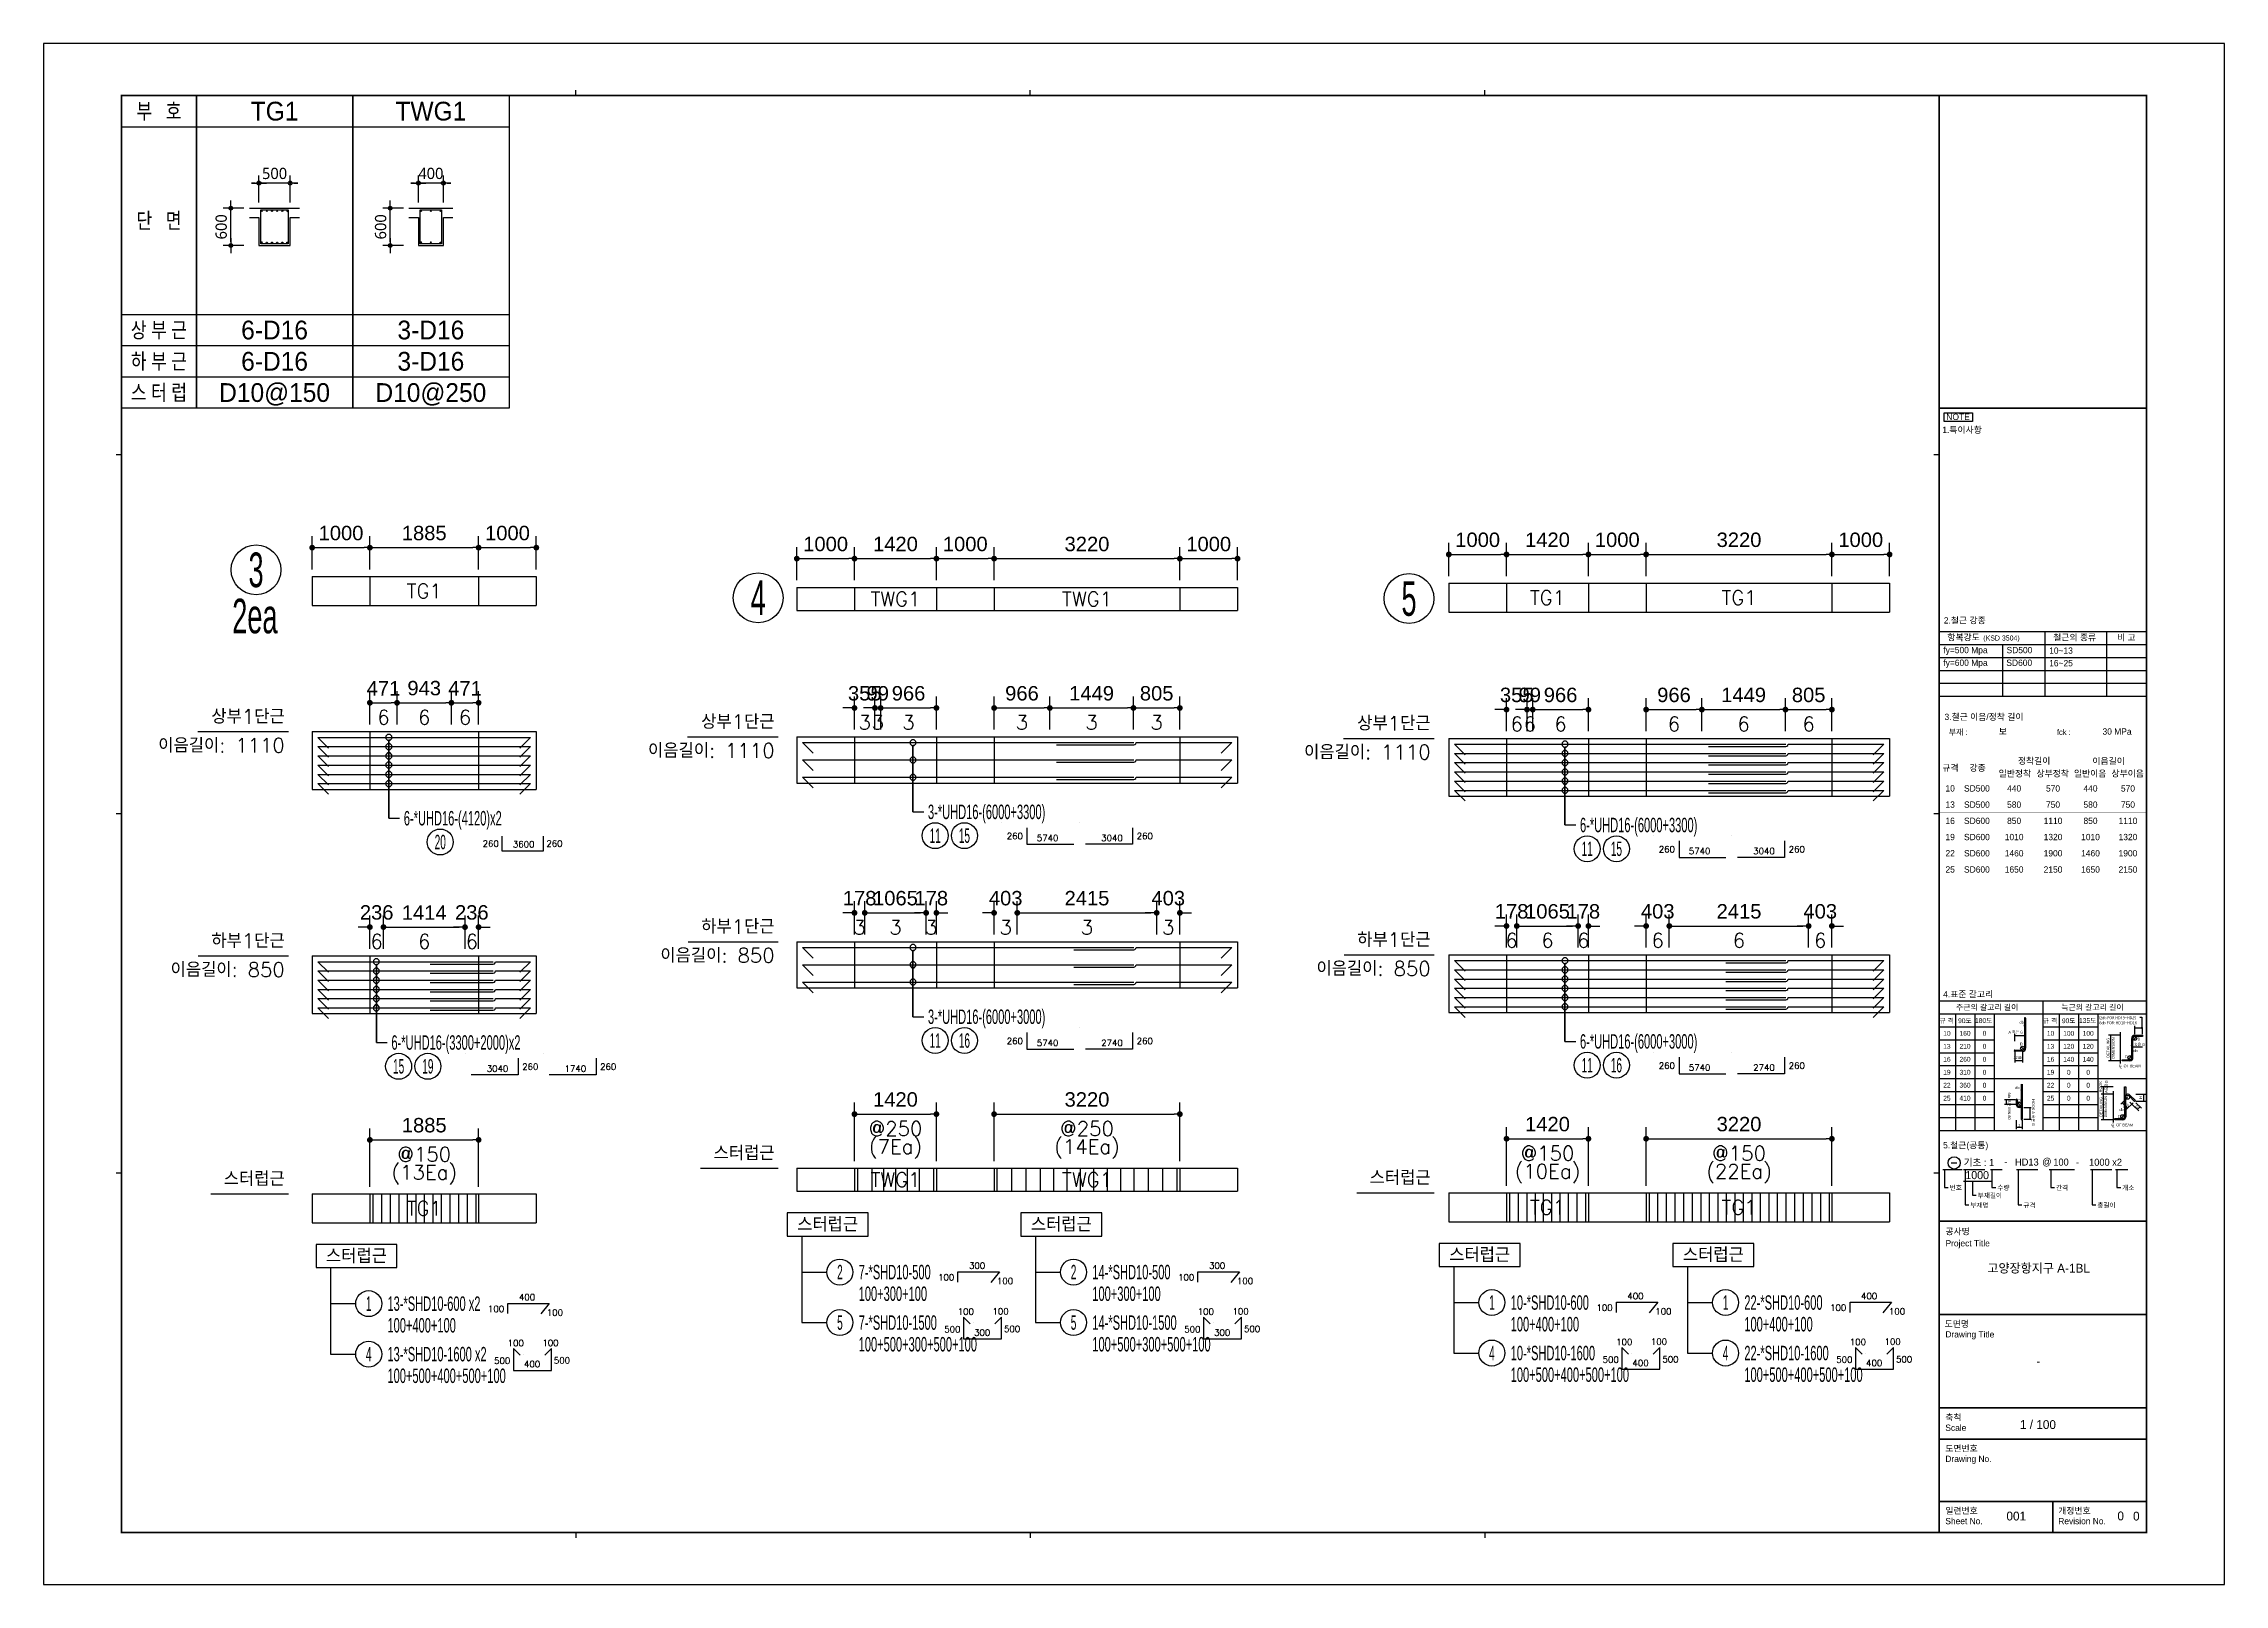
# Model space of a CAD drawing. Header units: millimetres. Extents: x 350420 to 672135, y -312840 to -44390.
# Drawn here: x 542405 to 580205, y -135386 to -108688 of the extents above; entities that cross this region are included whole.
import ezdxf
from ezdxf.enums import TextEntityAlignment as Align

# ---------------------------------------------------------------- set-up
doc = ezdxf.new("R2010")
doc.units = ezdxf.units.MM
doc.header["$LTSCALE"] = 65
doc.layers.get('Defpoints').update_dxf_attribs({"color": 145})
for name, color, linetype in [('00', 7, 'Continuous'), ('AMAC-NO', 5, 'Continuous'), ('BAR', 2, 'Continuous'), ('BARR', 1, 'Continuous'), ('BOX', 7, 'Continuous'), ('DIM', 7, 'Continuous'), ('EL7', 7, 'Continuous'), ('NAME-B', 6, 'Continuous'), ('RP_DIM', 7, 'Continuous'), ('RP_TAG', 7, 'Continuous'), ('XDIM', 7, 'Continuous'), ('XREBAR', 1, 'Continuous'), ('XSTRUCT', 2, 'Continuous'), ('XTAG', 7, 'Continuous')]:
    doc.layers.add(name, color=color, linetype=linetype)
doc.layers.add('TEXT', color=3, linetype='Continuous', lineweight=9)
doc.styles.add('ARIAL', font='malgun.ttf')
doc.styles.add('HYULL', font='Dotum.ttf')
doc.styles.add('RPWK1', font='arial.ttf', dxfattribs={"bigfont": 'whgtxt.shx'})
doc.styles.add('RPWK2', font='romans.shx', dxfattribs={"bigfont": 'whgtxt.shx'})
doc.styles.get("Standard").update_dxf_attribs({"font": 'arial.ttf'})
doc.styles.add('XRebar', font='Romans.shx', dxfattribs={"bigfont": 'whgtxt.shx'})
doc.styles.add('XRebarSheet', font='Hmkmrhd_0.ttf')
doc.styles.add('돋음', font='Dotum.ttf')
doc.styles.add('맑은고딕', font='malgun.ttf')
doc.dimstyles.new('DIM_40', dxfattribs={"dimscale": 40, "dimtxt": 3, "dimasz": 1, "dimexe": 2, "dimexo": 1.5, "dimgap": 1, "dimtad": 1, "dimdec": 0, "dimzin": 0, "dimdsep": 46, "dimtxsty": '맑은고딕', "dimblk1": 'DIMDOT', "dimblk2": 'DIMDOT', "dimsah": 1, "dimcen": 0.09, "dimdle": 2, "dimclrd": 7, "dimclre": 7, "dimclrt": 6, "dimadec": 0, "dimazin": 0, "dimtfac": 1, "dimtdec": 0, "dimtix": 1, "dimtmove": 2, "dimatfit": 3, "dimldrblk": 'DIMDOT', "dimfxl": 0, "dimtolj": 1, "dimtzin": 0, "dimarcsym": 0})
doc.dimstyles.new('NDIM', dxfattribs={"dimtxt": 3, "dimasz": 1.5, "dimexe": 2, "dimexo": 2, "dimgap": 1, "dimtad": 1, "dimdec": 0, "dimdsep": 46, "dimlunit": 6, "dimtxsty": 'ARIAL', "dimblk": 'DOT', "dimcen": 1, "dimclrd": 256, "dimclre": 7, "dimclrt": 3, "dimadec": 0, "dimazin": 0, "dimtfac": 1, "dimtdec": 0, "dimtix": 1, "dimtmove": 2, "dimatfit": 3, "dimldrblk": 'DOT', "dimfxl": 0, "dimtvp": 1, "dimtolj": 1, "dimlwd": -1, "dimlwe": -1, "dimarcsym": 0})
doc.dimstyles.new('XRebarm', dxfattribs={"dimscale": 100, "dimtxt": 2.5, "dimasz": 1, "dimexe": 2, "dimexo": 0, "dimgap": 1.25, "dimtad": 1, "dimdec": 0, "dimzin": 0, "dimdsep": 46, "dimtxsty": 'Standard', "dimblk": 'DOT', "dimcen": 0.09, "dimclrd": 7, "dimclre": 7, "dimclrt": 3, "dimadec": 0, "dimazin": 0, "dimtfac": 1, "dimtdec": 4, "dimtofl": 0, "dimtmove": 0, "dimatfit": 3, "dimfxl": 0, "dimtolj": 1, "dimtzin": 0, "dimarcsym": 0})

msp = doc.modelspace()

# ---------------------------------------------------------------- texts
at = {"layer": 'AMAC-NO', "color": 1, "style": '돋음', "width": 0.6}
for s, p in [('3', (546086.8, -117806.3)), ('2ea', (546066.8, -118606.3)), ('4', (554790, -118290)), ('5', (566071.8, -118302.6))]:
    msp.add_text(s, height=600, dxfattribs=at).set_placement(p, align=Align.MIDDLE_CENTER)
at = {"layer": 'RP_TAG', "color": 2, "linetype": 'Continuous', "ltscale": 100, "style": 'RPWK2'}
for p in [(559379.5, -122507.4), (570681.2, -122734.9), (559379.5, -126057.4), (570681.2, -126484.9)]:
    msp.add_text('260', height=108.89, dxfattribs=at).set_placement(p, align=Align.BOTTOM_RIGHT)
for s, p in [('5740', (559807.5, -122539.7)), ('5740', (571109.1, -122767.2)), ('5740', (559807.5, -126089.7)), ('5740', (571109.1, -126517.2)), ('300', (558585.5, -129950.1)), ('300', (562745.8, -129950.1)), ('400', (550783.7, -130496.7)), ('400', (569997.5, -130477.6)), ('400', (574047.5, -130477.6)), ('100', (558390.6, -130746.3)), ('100', (558992.4, -130742)), ('100', (562550.9, -130746.3)), ('100', (563152.7, -130742)), ('100', (550588.7, -131292.9)), ('100', (551190.5, -131288.6)), ('300', (558673.6, -131110.3)), ('300', (562833.9, -131110.3)), ('100', (569802.6, -131273.8)), ('100', (570404.4, -131269.5)), ('100', (573852.6, -131273.8)), ('100', (574454.4, -131269.5)), ('400', (550871.7, -131656.9)), ('400', (570085.6, -131637.8)), ('400', (574135.6, -131637.8))]:
    msp.add_text(s, height=108.89, dxfattribs=at).set_placement(p, align=Align.BOTTOM_CENTER)
for s, p in [('3040', (560923.2, -122539.7)), ('3600', (550726.1, -122648.4)), ('3040', (572224.9, -122767.2)), ('2740', (560923.2, -126089.7)), ('3040', (550272.8, -126536.3)), ('1740', (551623.2, -126536.3)), ('2740', (572224.9, -126517.2))]:
    msp.add_text(s, height=108.89, rotation=359.99998, dxfattribs=at).set_placement(p, align=Align.BOTTOM_CENTER)
for p in [(561351.2, -122507.4), (572652.8, -122734.9), (561351.2, -126057.4), (550700.7, -126504), (552051.2, -126504), (572652.8, -126484.9)]:
    msp.add_text('260', height=108.89, rotation=359.99998, dxfattribs=at).set_placement(p, align=Align.BOTTOM_LEFT)
msp.add_text('260', height=108.89, rotation=359.99998, dxfattribs=at).set_placement((550294.5, -122550.7), align=Align.MIDDLE_RIGHT)
msp.add_text('260', height=108.89, rotation=359.99998, dxfattribs=at).set_placement((551119.3, -122548.8), align=Align.MIDDLE_LEFT)
for s, p in [('100', (558189.3, -130065.9)), ('100', (562349.6, -130065.9)), ('100', (550387.4, -130612.5)), ('100', (569601.2, -130593.4)), ('100', (573651.2, -130593.4)), ('500', (558296.1, -130964.7)), ('500', (562456.4, -130964.7)), ('500', (550494.2, -131511.3)), ('500', (569708.1, -131492.2)), ('500', (573758.1, -131492.2))]:
    msp.add_text(s, height=108.89, dxfattribs=at).set_placement(p, align=Align.MIDDLE_RIGHT)
for p in [(558929.1, -130074.9), (563089.4, -130074.9), (551127.2, -130621.4), (570341, -130602.4), (574391, -130602.4)]:
    msp.add_text('100', height=108.89, dxfattribs=at).set_placement(p, align=Align.TOP_LEFT)
for p in [(559051.6, -130959.7), (563211.9, -130959.7), (551249.7, -131506.3), (570463.6, -131487.2), (574513.6, -131487.2)]:
    msp.add_text('500', height=108.89, dxfattribs=at).set_placement(p, align=Align.MIDDLE_LEFT)
at = {"layer": 'XDIM', "color": 7, "linetype": 'Continuous', "ltscale": 7.6496e-308, "style": 'XRebar'}
for s, p in [('상부1단근', (546585, -120547.5)), ('상부1단근', (555075, -120637.5)), ('상부1단근', (566446.7, -120665)), ('이음길이: 1110', (546585, -121047.5)), ('이음길이: 1110', (555075, -121137.5)), ('이음길이: 1110', (566446.7, -121165)), ('하부1단근', (555075, -124187.5)), ('하부1단근', (546585, -124434.1)), ('이음길이: 850', (555075, -124687.5)), ('하부1단근', (566446.7, -124415)), ('이음길이: 850', (546585, -124934.1)), ('이음길이: 850', (566446.7, -124915)), ('스터럽근', (555075, -128112.5)), ('스터럽근', (546585, -128559.1)), ('스터럽근', (566446.7, -128540))]:
    msp.add_text(s, height=250, dxfattribs=at).set_placement(p, align=Align.BOTTOM_RIGHT)
for s, p in [('6', (548295.6, -120235)), ('6', (549002.5, -120235)), ('6', (549709.4, -120235)), ('3', (556637.5, -120325)), ('3', (556864.5, -120325)), ('3', (557397, -120325)), ('3', (559363, -120325)), ('3', (560570.5, -120325)), ('3', (561697.5, -120325)), ('6', (567939.2, -120352.5)), ('6', (568166.2, -120352.5)), ('6', (568698.7, -120352.5)), ('6', (570664.7, -120352.5)), ('6', (571872.2, -120352.5)), ('6', (572999.2, -120352.5)), ('3', (556548.8, -123875)), ('3', (557170, -123875)), ('3', (557791.2, -123875)), ('3', (559081.2, -123875)), ('3', (560490, -123875)), ('3', (561898.8, -123875)), ('6', (548177.8, -124121.6)), ('6', (549002.5, -124121.6)), ('6', (549827.2, -124121.6)), ('6', (567850.4, -124102.5)), ('6', (568471.7, -124102.5)), ('6', (569092.9, -124102.5)), ('6', (570382.9, -124102.5)), ('6', (571791.7, -124102.5)), ('6', (573200.4, -124102.5)), ('@250', (557170, -127362.5)), ('@250', (560490, -127362.5)), ('(7Ea)', (557170, -127675)), ('(14Ea)', (560490, -127675)), ('(13Ea)', (549002.5, -128121.6)), ('@150', (549002.5, -127809.1)), ('(10Ea)', (568471.7, -128102.5)), ('@150', (568471.7, -127790)), ('(22Ea)', (571791.7, -128102.5)), ('@150', (571791.7, -127790))]:
    msp.add_text(s, height=250, dxfattribs=at).set_placement(p, align=Align.TOP_CENTER)
at = {"layer": 'XDIM', "color": 3, "linetype": 'Continuous', "ltscale": 7.6496e-308, "style": 'XRebar'}
for p in [(555995, -129150), (560045, -129150), (547827.5, -129696.6), (567296.7, -129677.5), (571346.7, -129677.5)]:
    msp.add_text('스터럽근', height=250, dxfattribs=at).set_placement(p, align=Align.MIDDLE_CENTER)
at = {"layer": 'XSTRUCT', "color": 2, "linetype": 'Continuous', "ltscale": 7.6496e-308, "style": 'XRebar'}
for s, p in [('TG1', (549002.5, -118172.5)), ('TWG1', (557170, -118312.5)), ('TWG1', (560490, -118312.5)), ('TG1', (568471.7, -118290)), ('TG1', (571791.7, -118290)), ('TWG1', (557170, -128375)), ('TWG1', (560490, -128375)), ('TG1', (549002.5, -128871.6)), ('TG1', (568471.7, -128852.5)), ('TG1', (571791.7, -128852.5))]:
    msp.add_text(s, height=250, dxfattribs=at).set_placement(p, align=Align.MIDDLE_CENTER)

# ---------------------------------------------------------------- blocks, each defined once
blk = doc.blocks.new('DIMDOT')
at = {"layer": 'DIM', "linetype": 'Continuous'}
blk.add_line((-2, 0), (2, 0), dxfattribs=at)
for radius in [0.5, 0.25]:
    blk.add_circle((0, 0), radius, dxfattribs=at)
blk = doc.blocks.new('*D453')
at = {"layer": 'Defpoints', "color": 0, "transparency": 16777216}
for p in [(499760, -99750), (499760, -100150), (500260, -100150)]:
    blk.add_point(p, dxfattribs=at)
at = {"layer": 'DIM', "color": 7, "lineweight": -2, "transparency": 16777216}
for p, q in [((499700, -99750), (499640, -99750)), ((499760, -100060), (499760, -99630)), ((500260, -99750), (499760, -99750)), ((500260, -100060), (500260, -99630)), ((500320, -99750), (500380, -99750))]:
    blk.add_line(p, q, dxfattribs=at)
at = {"layer": 'DIM', "color": 7, "lineweight": -2, "transparency": 16777216, "xscale": 60, "yscale": 60, "zscale": 60}
blk.add_blockref('DIMDOT', (499760, -99750), dxfattribs=at)
at = {"layer": 'DIM', "color": 7, "lineweight": -2, "transparency": 16777216, "xscale": 60, "yscale": 60, "zscale": 60, "rotation": 180}
blk.add_blockref('DIMDOT', (500260, -99750), dxfattribs=at)
at = {"layer": 'DIM', "color": 6, "transparency": 16777216, "insert": (500010, -99597), "char_height": 180, "attachment_point": 5, "style": '맑은고딕'}
blk.add_mtext('\\A1;500', dxfattribs=at)
blk = doc.blocks.new('*D454')
at = {"layer": 'Defpoints', "color": 0, "transparency": 16777216}
for p in [(499310, -100150), (499610, -100150), (499610, -100750)]:
    blk.add_point(p, dxfattribs=at)
at = {"layer": 'DIM', "color": 7, "lineweight": -2, "transparency": 16777216}
for p, q in [((499520, -100150), (499190, -100150)), ((499310, -100690), (499310, -100210)), ((499520, -100750), (499190, -100750))]:
    blk.add_line(p, q, dxfattribs=at)
at = {"layer": 'DIM', "color": 7, "lineweight": -2, "transparency": 16777216, "xscale": 60, "yscale": 60, "zscale": 60}
for p, rotation in [((499310, -100150), 90), ((499310, -100750), 270)]:
    blk.add_blockref('DIMDOT', p, dxfattribs=dict(at, rotation=rotation))
at = {"layer": 'DIM', "color": 6, "transparency": 16777216, "insert": (499157, -100450), "char_height": 180, "attachment_point": 5, "rotation": 90, "style": '맑은고딕'}
blk.add_mtext('\\A1;600', dxfattribs=at)
blk = doc.blocks.new('BAR')
at = {"layer": 'BARR'}
h = blk.add_hatch(color=256, dxfattribs=at)
edge = h.paths.add_edge_path()
edge.add_arc((0, 0), 15, 0, 360)
blk.add_circle((0, 0), 15, dxfattribs=at)
blk = doc.blocks.new('*D455')
at = {"layer": 'Defpoints', "color": 0, "transparency": 16777216}
for p in [(502310, -99750), (502310, -100150), (502710, -100150)]:
    blk.add_point(p, dxfattribs=at)
at = {"layer": 'DIM', "color": 7, "lineweight": -2, "transparency": 16777216}
for p, q in [((502250, -99750), (502190, -99750)), ((502310, -100060), (502310, -99630)), ((502710, -99750), (502310, -99750)), ((502710, -100060), (502710, -99630)), ((502770, -99750), (502830, -99750))]:
    blk.add_line(p, q, dxfattribs=at)
at = {"layer": 'DIM', "color": 7, "lineweight": -2, "transparency": 16777216, "xscale": 60, "yscale": 60, "zscale": 60}
blk.add_blockref('DIMDOT', (502310, -99750), dxfattribs=at)
at = {"layer": 'DIM', "color": 7, "lineweight": -2, "transparency": 16777216, "xscale": 60, "yscale": 60, "zscale": 60, "rotation": 180}
blk.add_blockref('DIMDOT', (502710, -99750), dxfattribs=at)
at = {"layer": 'DIM', "color": 6, "transparency": 16777216, "insert": (502510, -99597), "char_height": 180, "attachment_point": 5, "style": '맑은고딕'}
blk.add_mtext('\\A1;400', dxfattribs=at)
blk = doc.blocks.new('*D456')
at = {"layer": 'Defpoints', "color": 0, "transparency": 16777216}
for p in [(501860, -100150), (502160, -100150), (502160, -100750)]:
    blk.add_point(p, dxfattribs=at)
at = {"layer": 'DIM', "color": 7, "lineweight": -2, "transparency": 16777216}
for p, q in [((502070, -100150), (501740, -100150)), ((501860, -100690), (501860, -100210)), ((502070, -100750), (501740, -100750))]:
    blk.add_line(p, q, dxfattribs=at)
at = {"layer": 'DIM', "color": 7, "lineweight": -2, "transparency": 16777216, "xscale": 60, "yscale": 60, "zscale": 60}
for p, rotation in [((501860, -100150), 90), ((501860, -100750), 270)]:
    blk.add_blockref('DIMDOT', p, dxfattribs=dict(at, rotation=rotation))
at = {"layer": 'DIM', "color": 6, "transparency": 16777216, "insert": (501707, -100450), "char_height": 180, "attachment_point": 5, "rotation": 90, "style": '맑은고딕'}
blk.add_mtext('\\A1;600', dxfattribs=at)
blk = doc.blocks.new('_Dot')
at = {"color": 0, "linetype": 'ByBlock', "lineweight": -2}
blk.add_line((-0.5, 0), (-1, 0), dxfattribs=at)
at = {"color": 0, "linetype": 'ByBlock', "const_width": 0.5}
blk.add_lwpolyline([(-0.25, 0, 1), (0.25, 0, 1)], format="xyb", close=True, dxfattribs=at)
blk = doc.blocks.new('*D7')
at = {"color": 7, "transparency": 16777216}
for p, q in [((80432, 20451), (80432, 20463)), ((80477, 20451), (80477, 20463))]:
    blk.add_line(p, q, dxfattribs=at)
at = {"transparency": 16777216}
blk.add_line((80433, 20461), (80475, 20461), dxfattribs=at)
at = {"layer": 'Defpoints', "color": 0, "transparency": 16777216}
for p in [(80432, 20449), (80477, 20461), (80477, 20449)]:
    blk.add_point(p, dxfattribs=at)
at = {"transparency": 16777216, "xscale": 1.5, "yscale": 1.5, "zscale": 1.5, "rotation": 180}
blk.add_blockref('_Dot', (80432, 20461), dxfattribs=at)
at = {"transparency": 16777216, "xscale": 1.5, "yscale": 1.5, "zscale": 1.5}
blk.add_blockref('_Dot', (80477, 20461), dxfattribs=at)
blk = doc.blocks.new('*D8')
at = {"color": 7, "transparency": 16777216}
for p, q in [((76172, 19024), (76172, 19045)), ((76217, 19024), (76217, 19045))]:
    blk.add_line(p, q, dxfattribs=at)
at = {"transparency": 16777216}
blk.add_line((76215, 19043), (76174, 19043), dxfattribs=at)
at = {"layer": 'Defpoints', "color": 0, "transparency": 16777216}
for p in [(76172, 19043), (76172, 19022), (76217, 19022)]:
    blk.add_point(p, dxfattribs=at)
at = {"transparency": 16777216, "xscale": 1.5, "yscale": 1.5, "zscale": 1.5, "rotation": 180}
blk.add_blockref('_Dot', (76172, 19043), dxfattribs=at)
at = {"transparency": 16777216, "xscale": 1.5, "yscale": 1.5, "zscale": 1.5}
blk.add_blockref('_Dot', (76217, 19043), dxfattribs=at)
blk = doc.blocks.new('*D9')
at = {"transparency": 16777216}
blk.add_line((80158, 18181), (80199, 18181), dxfattribs=at)
at = {"layer": 'Defpoints', "color": 0, "transparency": 16777216}
for p in [(80156, 18181), (80201, 18181), (80201, 18181)]:
    blk.add_point(p, dxfattribs=at)
at = {"transparency": 16777216, "xscale": 1.5, "yscale": 1.5, "zscale": 1.5, "rotation": 180}
blk.add_blockref('_Dot', (80156, 18181), dxfattribs=at)
at = {"transparency": 16777216, "xscale": 1.5, "yscale": 1.5, "zscale": 1.5}
blk.add_blockref('_Dot', (80201, 18181), dxfattribs=at)
blk = doc.blocks.new('*D1379')
at = {"layer": 'Defpoints', "color": 0, "linetype": 'Continuous', "ltscale": 7.6496e-308, "transparency": 16777216}
for p in [(548060, -117422), (547060, -117798), (548060, -117798)]:
    blk.add_point(p, dxfattribs=at)
at = {"layer": 'XDIM', "color": 7, "linetype": 'Continuous', "lineweight": -2, "ltscale": 7.6496e-308, "transparency": 16777216}
for p, q in [((547060, -117798), (547060, -117222)), ((547160, -117422), (547960, -117422)), ((548060, -117798), (548060, -117222))]:
    blk.add_line(p, q, dxfattribs=at)
at = {"layer": 'XDIM', "color": 7, "linetype": 'Continuous', "lineweight": -2, "ltscale": 7.6496e-308, "transparency": 16777216, "xscale": 100, "yscale": 100, "zscale": 100, "rotation": 180}
blk.add_blockref('_Dot', (547060, -117422), dxfattribs=at)
at = {"layer": 'XDIM', "color": 7, "linetype": 'Continuous', "lineweight": -2, "ltscale": 7.6496e-308, "transparency": 16777216, "xscale": 100, "yscale": 100, "zscale": 100}
blk.add_blockref('_Dot', (548060, -117422), dxfattribs=at)
at = {"layer": 'XDIM', "color": 3, "linetype": 'Continuous', "ltscale": 7.6496e-308, "transparency": 16777216, "insert": (547560, -117170), "char_height": 250, "attachment_point": 5}
blk.add_mtext('\\A1;1000', dxfattribs=at)
blk = doc.blocks.new('*D1380')
at = {"layer": 'Defpoints', "color": 0, "linetype": 'Continuous', "ltscale": 7.6496e-308, "transparency": 16777216}
for p in [(549945, -117422), (548060, -117798), (549945, -117798)]:
    blk.add_point(p, dxfattribs=at)
at = {"layer": 'XDIM', "color": 7, "linetype": 'Continuous', "lineweight": -2, "ltscale": 7.6496e-308, "transparency": 16777216}
for p, q in [((548060, -117798), (548060, -117222)), ((548160, -117422), (549845, -117422)), ((549945, -117798), (549945, -117222))]:
    blk.add_line(p, q, dxfattribs=at)
at = {"layer": 'XDIM', "color": 7, "linetype": 'Continuous', "lineweight": -2, "ltscale": 7.6496e-308, "transparency": 16777216, "xscale": 100, "yscale": 100, "zscale": 100, "rotation": 180}
blk.add_blockref('_Dot', (548060, -117422), dxfattribs=at)
at = {"layer": 'XDIM', "color": 7, "linetype": 'Continuous', "lineweight": -2, "ltscale": 7.6496e-308, "transparency": 16777216, "xscale": 100, "yscale": 100, "zscale": 100}
blk.add_blockref('_Dot', (549945, -117422), dxfattribs=at)
at = {"layer": 'XDIM', "color": 3, "linetype": 'Continuous', "ltscale": 7.6496e-308, "transparency": 16777216, "insert": (549002, -117170), "char_height": 250, "attachment_point": 5}
blk.add_mtext('\\A1;1885', dxfattribs=at)
blk = doc.blocks.new('*D1381')
at = {"layer": 'Defpoints', "color": 0, "linetype": 'Continuous', "ltscale": 7.6496e-308, "transparency": 16777216}
for p in [(550945, -117422), (549945, -117798), (550945, -117798)]:
    blk.add_point(p, dxfattribs=at)
at = {"layer": 'XDIM', "color": 7, "linetype": 'Continuous', "lineweight": -2, "ltscale": 7.6496e-308, "transparency": 16777216}
for p, q in [((549945, -117798), (549945, -117222)), ((550045, -117422), (550845, -117422)), ((550945, -117798), (550945, -117222))]:
    blk.add_line(p, q, dxfattribs=at)
at = {"layer": 'XDIM', "color": 7, "linetype": 'Continuous', "lineweight": -2, "ltscale": 7.6496e-308, "transparency": 16777216, "xscale": 100, "yscale": 100, "zscale": 100, "rotation": 180}
blk.add_blockref('_Dot', (549945, -117422), dxfattribs=at)
at = {"layer": 'XDIM', "color": 7, "linetype": 'Continuous', "lineweight": -2, "ltscale": 7.6496e-308, "transparency": 16777216, "xscale": 100, "yscale": 100, "zscale": 100}
blk.add_blockref('_Dot', (550945, -117422), dxfattribs=at)
at = {"layer": 'XDIM', "color": 3, "linetype": 'Continuous', "ltscale": 7.6496e-308, "transparency": 16777216, "insert": (550445, -117170), "char_height": 250, "attachment_point": 5}
blk.add_mtext('\\A1;1000', dxfattribs=at)
blk = doc.blocks.new('*D1382')
at = {"layer": 'Defpoints', "color": 0, "linetype": 'Continuous', "ltscale": 7.6496e-308, "transparency": 16777216}
for p in [(548531, -120110), (548060, -120485), (548531, -120485)]:
    blk.add_point(p, dxfattribs=at)
at = {"layer": 'XDIM', "color": 7, "linetype": 'Continuous', "lineweight": -2, "ltscale": 7.6496e-308, "transparency": 16777216}
for p, q in [((548060, -120485), (548060, -119910)), ((548160, -120110), (548431, -120110)), ((548531, -120485), (548531, -119910))]:
    blk.add_line(p, q, dxfattribs=at)
at = {"layer": 'XDIM', "color": 7, "linetype": 'Continuous', "lineweight": -2, "ltscale": 7.6496e-308, "transparency": 16777216, "xscale": 100, "yscale": 100, "zscale": 100, "rotation": 180}
blk.add_blockref('_Dot', (548060, -120110), dxfattribs=at)
at = {"layer": 'XDIM', "color": 7, "linetype": 'Continuous', "lineweight": -2, "ltscale": 7.6496e-308, "transparency": 16777216, "xscale": 100, "yscale": 100, "zscale": 100}
blk.add_blockref('_Dot', (548531, -120110), dxfattribs=at)
at = {"layer": 'XDIM', "color": 3, "linetype": 'Continuous', "ltscale": 7.6496e-308, "transparency": 16777216, "insert": (548296, -119859), "char_height": 250, "attachment_point": 5}
blk.add_mtext('\\A1;471', dxfattribs=at)
blk = doc.blocks.new('*D1383')
at = {"layer": 'Defpoints', "color": 0, "linetype": 'Continuous', "ltscale": 7.6496e-308, "transparency": 16777216}
for p in [(549474, -120110), (548531, -120485), (549474, -120485)]:
    blk.add_point(p, dxfattribs=at)
at = {"layer": 'XDIM', "color": 7, "linetype": 'Continuous', "lineweight": -2, "ltscale": 7.6496e-308, "transparency": 16777216}
for p, q in [((548531, -120485), (548531, -119910)), ((548631, -120110), (549374, -120110)), ((549474, -120485), (549474, -119910))]:
    blk.add_line(p, q, dxfattribs=at)
at = {"layer": 'XDIM', "color": 7, "linetype": 'Continuous', "lineweight": -2, "ltscale": 7.6496e-308, "transparency": 16777216, "xscale": 100, "yscale": 100, "zscale": 100, "rotation": 180}
blk.add_blockref('_Dot', (548531, -120110), dxfattribs=at)
at = {"layer": 'XDIM', "color": 7, "linetype": 'Continuous', "lineweight": -2, "ltscale": 7.6496e-308, "transparency": 16777216, "xscale": 100, "yscale": 100, "zscale": 100}
blk.add_blockref('_Dot', (549474, -120110), dxfattribs=at)
at = {"layer": 'XDIM', "color": 3, "linetype": 'Continuous', "ltscale": 7.6496e-308, "transparency": 16777216, "insert": (549002, -119857), "char_height": 250, "attachment_point": 5}
blk.add_mtext('\\A1;943', dxfattribs=at)
blk = doc.blocks.new('*D1384')
at = {"layer": 'Defpoints', "color": 0, "linetype": 'Continuous', "ltscale": 7.6496e-308, "transparency": 16777216}
for p in [(549945, -120110), (549474, -120485), (549945, -120485)]:
    blk.add_point(p, dxfattribs=at)
at = {"layer": 'XDIM', "color": 7, "linetype": 'Continuous', "lineweight": -2, "ltscale": 7.6496e-308, "transparency": 16777216}
for p, q in [((549474, -120485), (549474, -119910)), ((549574, -120110), (549845, -120110)), ((549945, -120485), (549945, -119910))]:
    blk.add_line(p, q, dxfattribs=at)
at = {"layer": 'XDIM', "color": 7, "linetype": 'Continuous', "lineweight": -2, "ltscale": 7.6496e-308, "transparency": 16777216, "xscale": 100, "yscale": 100, "zscale": 100, "rotation": 180}
blk.add_blockref('_Dot', (549474, -120110), dxfattribs=at)
at = {"layer": 'XDIM', "color": 7, "linetype": 'Continuous', "lineweight": -2, "ltscale": 7.6496e-308, "transparency": 16777216, "xscale": 100, "yscale": 100, "zscale": 100}
blk.add_blockref('_Dot', (549945, -120110), dxfattribs=at)
at = {"layer": 'XDIM', "color": 3, "linetype": 'Continuous', "ltscale": 7.6496e-308, "transparency": 16777216, "insert": (549709, -119859), "char_height": 250, "attachment_point": 5}
blk.add_mtext('\\A1;471', dxfattribs=at)
blk = doc.blocks.new('*D1385')
at = {"layer": 'Defpoints', "color": 0, "linetype": 'Continuous', "ltscale": 7.6496e-308, "transparency": 16777216}
for p in [(548296, -123997), (548060, -124372), (548296, -124372)]:
    blk.add_point(p, dxfattribs=at)
at = {"layer": 'XDIM', "color": 7, "linetype": 'Continuous', "lineweight": -2, "ltscale": 7.6496e-308, "transparency": 16777216}
for p, q in [((548060, -124372), (548060, -123797)), ((548296, -124372), (548296, -123797)), ((547960, -123997), (547860, -123997)), ((548396, -123997), (548496, -123997))]:
    blk.add_line(p, q, dxfattribs=at)
at = {"layer": 'XDIM', "color": 7, "linetype": 'Continuous', "lineweight": -2, "ltscale": 7.6496e-308, "transparency": 16777216, "xscale": 100, "yscale": 100, "zscale": 100}
blk.add_blockref('_Dot', (548060, -123997), dxfattribs=at)
at = {"layer": 'XDIM', "color": 7, "linetype": 'Continuous', "lineweight": -2, "ltscale": 7.6496e-308, "transparency": 16777216, "xscale": 100, "yscale": 100, "zscale": 100, "rotation": 180}
blk.add_blockref('_Dot', (548296, -123997), dxfattribs=at)
at = {"layer": 'XDIM', "color": 3, "linetype": 'Continuous', "ltscale": 7.6496e-308, "transparency": 16777216, "insert": (548178, -123744), "char_height": 250, "attachment_point": 5}
blk.add_mtext('\\A1;236', dxfattribs=at)
blk = doc.blocks.new('*D1386')
at = {"layer": 'Defpoints', "color": 0, "linetype": 'Continuous', "ltscale": 7.6496e-308, "transparency": 16777216}
for p in [(549709, -123997), (548296, -124372), (549709, -124372)]:
    blk.add_point(p, dxfattribs=at)
at = {"layer": 'XDIM', "color": 7, "linetype": 'Continuous', "lineweight": -2, "ltscale": 7.6496e-308, "transparency": 16777216}
for p, q in [((548296, -124372), (548296, -123797)), ((549709, -124372), (549709, -123797)), ((548396, -123997), (549609, -123997))]:
    blk.add_line(p, q, dxfattribs=at)
at = {"layer": 'XDIM', "color": 7, "linetype": 'Continuous', "lineweight": -2, "ltscale": 7.6496e-308, "transparency": 16777216, "xscale": 100, "yscale": 100, "zscale": 100, "rotation": 180}
blk.add_blockref('_Dot', (548296, -123997), dxfattribs=at)
at = {"layer": 'XDIM', "color": 7, "linetype": 'Continuous', "lineweight": -2, "ltscale": 7.6496e-308, "transparency": 16777216, "xscale": 100, "yscale": 100, "zscale": 100}
blk.add_blockref('_Dot', (549709, -123997), dxfattribs=at)
at = {"layer": 'XDIM', "color": 3, "linetype": 'Continuous', "ltscale": 7.6496e-308, "transparency": 16777216, "insert": (549002, -123746), "char_height": 250, "attachment_point": 5}
blk.add_mtext('\\A1;1414', dxfattribs=at)
blk = doc.blocks.new('*D1387')
at = {"layer": 'Defpoints', "color": 0, "linetype": 'Continuous', "ltscale": 7.6496e-308, "transparency": 16777216}
for p in [(549945, -123997), (549709, -124372), (549945, -124372)]:
    blk.add_point(p, dxfattribs=at)
at = {"layer": 'XDIM', "color": 7, "linetype": 'Continuous', "lineweight": -2, "ltscale": 7.6496e-308, "transparency": 16777216}
for p, q in [((549709, -124372), (549709, -123797)), ((549945, -124372), (549945, -123797)), ((549609, -123997), (549509, -123997)), ((550045, -123997), (550145, -123997))]:
    blk.add_line(p, q, dxfattribs=at)
at = {"layer": 'XDIM', "color": 7, "linetype": 'Continuous', "lineweight": -2, "ltscale": 7.6496e-308, "transparency": 16777216, "xscale": 100, "yscale": 100, "zscale": 100}
blk.add_blockref('_Dot', (549709, -123997), dxfattribs=at)
at = {"layer": 'XDIM', "color": 7, "linetype": 'Continuous', "lineweight": -2, "ltscale": 7.6496e-308, "transparency": 16777216, "xscale": 100, "yscale": 100, "zscale": 100, "rotation": 180}
blk.add_blockref('_Dot', (549945, -123997), dxfattribs=at)
at = {"layer": 'XDIM', "color": 3, "linetype": 'Continuous', "ltscale": 7.6496e-308, "transparency": 16777216, "insert": (549827, -123744), "char_height": 250, "attachment_point": 5}
blk.add_mtext('\\A1;236', dxfattribs=at)
blk = doc.blocks.new('*D1388')
at = {"layer": 'Defpoints', "color": 0, "linetype": 'Continuous', "ltscale": 7.6496e-308, "transparency": 16777216}
for p in [(549945, -127684), (548060, -128497), (549945, -128497)]:
    blk.add_point(p, dxfattribs=at)
at = {"layer": 'XDIM', "color": 7, "linetype": 'Continuous', "lineweight": -2, "ltscale": 7.6496e-308, "transparency": 16777216}
for p, q in [((548060, -128497), (548060, -127484)), ((548160, -127684), (549845, -127684)), ((549945, -128497), (549945, -127484))]:
    blk.add_line(p, q, dxfattribs=at)
at = {"layer": 'XDIM', "color": 7, "linetype": 'Continuous', "lineweight": -2, "ltscale": 7.6496e-308, "transparency": 16777216, "xscale": 100, "yscale": 100, "zscale": 100, "rotation": 180}
blk.add_blockref('_Dot', (548060, -127684), dxfattribs=at)
at = {"layer": 'XDIM', "color": 7, "linetype": 'Continuous', "lineweight": -2, "ltscale": 7.6496e-308, "transparency": 16777216, "xscale": 100, "yscale": 100, "zscale": 100}
blk.add_blockref('_Dot', (549945, -127684), dxfattribs=at)
at = {"layer": 'XDIM', "color": 3, "linetype": 'Continuous', "ltscale": 7.6496e-308, "transparency": 16777216, "insert": (549002, -127431), "char_height": 250, "attachment_point": 5}
blk.add_mtext('\\A1;1885', dxfattribs=at)
blk = doc.blocks.new('*D1391')
at = {"layer": 'Defpoints', "color": 0, "linetype": 'Continuous', "ltscale": 7.6496e-308, "transparency": 16777216}
for p in [(556460, -117612), (555460, -117988), (556460, -117988)]:
    blk.add_point(p, dxfattribs=at)
at = {"layer": 'XDIM', "color": 7, "linetype": 'Continuous', "lineweight": -2, "ltscale": 7.6496e-308, "transparency": 16777216}
for p, q in [((555460, -117988), (555460, -117412)), ((556460, -117988), (556460, -117412)), ((555560, -117612), (556360, -117612))]:
    blk.add_line(p, q, dxfattribs=at)
at = {"layer": 'XDIM', "color": 7, "linetype": 'Continuous', "lineweight": -2, "ltscale": 7.6496e-308, "transparency": 16777216, "xscale": 100, "yscale": 100, "zscale": 100, "rotation": 180}
blk.add_blockref('_Dot', (555460, -117612), dxfattribs=at)
at = {"layer": 'XDIM', "color": 7, "linetype": 'Continuous', "lineweight": -2, "ltscale": 7.6496e-308, "transparency": 16777216, "xscale": 100, "yscale": 100, "zscale": 100}
blk.add_blockref('_Dot', (556460, -117612), dxfattribs=at)
at = {"layer": 'XDIM', "color": 3, "linetype": 'Continuous', "ltscale": 7.6496e-308, "transparency": 16777216, "insert": (555960, -117360), "char_height": 250, "attachment_point": 5}
blk.add_mtext('\\A1;1000', dxfattribs=at)
blk = doc.blocks.new('*D1392')
at = {"layer": 'Defpoints', "color": 0, "linetype": 'Continuous', "ltscale": 7.6496e-308, "transparency": 16777216}
for p in [(557880, -117612), (556460, -117988), (557880, -117988)]:
    blk.add_point(p, dxfattribs=at)
at = {"layer": 'XDIM', "color": 7, "linetype": 'Continuous', "lineweight": -2, "ltscale": 7.6496e-308, "transparency": 16777216}
for p, q in [((556460, -117988), (556460, -117412)), ((557880, -117988), (557880, -117412)), ((556560, -117612), (557780, -117612))]:
    blk.add_line(p, q, dxfattribs=at)
at = {"layer": 'XDIM', "color": 7, "linetype": 'Continuous', "lineweight": -2, "ltscale": 7.6496e-308, "transparency": 16777216, "xscale": 100, "yscale": 100, "zscale": 100, "rotation": 180}
blk.add_blockref('_Dot', (556460, -117612), dxfattribs=at)
at = {"layer": 'XDIM', "color": 7, "linetype": 'Continuous', "lineweight": -2, "ltscale": 7.6496e-308, "transparency": 16777216, "xscale": 100, "yscale": 100, "zscale": 100}
blk.add_blockref('_Dot', (557880, -117612), dxfattribs=at)
at = {"layer": 'XDIM', "color": 3, "linetype": 'Continuous', "ltscale": 7.6496e-308, "transparency": 16777216, "insert": (557170, -117360), "char_height": 250, "attachment_point": 5}
blk.add_mtext('\\A1;1420', dxfattribs=at)
blk = doc.blocks.new('*D1393')
at = {"layer": 'Defpoints', "color": 0, "linetype": 'Continuous', "ltscale": 7.6496e-308, "transparency": 16777216}
for p in [(558880, -117612), (557880, -117988), (558880, -117988)]:
    blk.add_point(p, dxfattribs=at)
at = {"layer": 'XDIM', "color": 7, "linetype": 'Continuous', "lineweight": -2, "ltscale": 7.6496e-308, "transparency": 16777216}
for p, q in [((557880, -117988), (557880, -117412)), ((558880, -117988), (558880, -117412)), ((557980, -117612), (558780, -117612))]:
    blk.add_line(p, q, dxfattribs=at)
at = {"layer": 'XDIM', "color": 7, "linetype": 'Continuous', "lineweight": -2, "ltscale": 7.6496e-308, "transparency": 16777216, "xscale": 100, "yscale": 100, "zscale": 100, "rotation": 180}
blk.add_blockref('_Dot', (557880, -117612), dxfattribs=at)
at = {"layer": 'XDIM', "color": 7, "linetype": 'Continuous', "lineweight": -2, "ltscale": 7.6496e-308, "transparency": 16777216, "xscale": 100, "yscale": 100, "zscale": 100}
blk.add_blockref('_Dot', (558880, -117612), dxfattribs=at)
at = {"layer": 'XDIM', "color": 3, "linetype": 'Continuous', "ltscale": 7.6496e-308, "transparency": 16777216, "insert": (558380, -117360), "char_height": 250, "attachment_point": 5}
blk.add_mtext('\\A1;1000', dxfattribs=at)
blk = doc.blocks.new('*D1394')
at = {"layer": 'Defpoints', "color": 0, "linetype": 'Continuous', "ltscale": 7.6496e-308, "transparency": 16777216}
for p in [(562100, -117612), (558880, -117988), (562100, -117988)]:
    blk.add_point(p, dxfattribs=at)
at = {"layer": 'XDIM', "color": 7, "linetype": 'Continuous', "lineweight": -2, "ltscale": 7.6496e-308, "transparency": 16777216}
for p, q in [((558880, -117988), (558880, -117412)), ((562100, -117988), (562100, -117412)), ((558980, -117612), (562000, -117612))]:
    blk.add_line(p, q, dxfattribs=at)
at = {"layer": 'XDIM', "color": 7, "linetype": 'Continuous', "lineweight": -2, "ltscale": 7.6496e-308, "transparency": 16777216, "xscale": 100, "yscale": 100, "zscale": 100, "rotation": 180}
blk.add_blockref('_Dot', (558880, -117612), dxfattribs=at)
at = {"layer": 'XDIM', "color": 7, "linetype": 'Continuous', "lineweight": -2, "ltscale": 7.6496e-308, "transparency": 16777216, "xscale": 100, "yscale": 100, "zscale": 100}
blk.add_blockref('_Dot', (562100, -117612), dxfattribs=at)
at = {"layer": 'XDIM', "color": 3, "linetype": 'Continuous', "ltscale": 7.6496e-308, "transparency": 16777216, "insert": (560490, -117360), "char_height": 250, "attachment_point": 5}
blk.add_mtext('\\A1;3220', dxfattribs=at)
blk = doc.blocks.new('*D1395')
at = {"layer": 'Defpoints', "color": 0, "linetype": 'Continuous', "ltscale": 7.6496e-308, "transparency": 16777216}
for p in [(563100, -117612), (562100, -117988), (563100, -117988)]:
    blk.add_point(p, dxfattribs=at)
at = {"layer": 'XDIM', "color": 7, "linetype": 'Continuous', "lineweight": -2, "ltscale": 7.6496e-308, "transparency": 16777216}
for p, q in [((562100, -117988), (562100, -117412)), ((563100, -117988), (563100, -117412)), ((562200, -117612), (563000, -117612))]:
    blk.add_line(p, q, dxfattribs=at)
at = {"layer": 'XDIM', "color": 7, "linetype": 'Continuous', "lineweight": -2, "ltscale": 7.6496e-308, "transparency": 16777216, "xscale": 100, "yscale": 100, "zscale": 100, "rotation": 180}
blk.add_blockref('_Dot', (562100, -117612), dxfattribs=at)
at = {"layer": 'XDIM', "color": 7, "linetype": 'Continuous', "lineweight": -2, "ltscale": 7.6496e-308, "transparency": 16777216, "xscale": 100, "yscale": 100, "zscale": 100}
blk.add_blockref('_Dot', (563100, -117612), dxfattribs=at)
at = {"layer": 'XDIM', "color": 3, "linetype": 'Continuous', "ltscale": 7.6496e-308, "transparency": 16777216, "insert": (562600, -117360), "char_height": 250, "attachment_point": 5}
blk.add_mtext('\\A1;1000', dxfattribs=at)
blk = doc.blocks.new('*D1396')
at = {"layer": 'Defpoints', "color": 0, "linetype": 'Continuous', "ltscale": 7.6496e-308, "transparency": 16777216}
for p in [(556815, -120200), (556460, -120575), (556815, -120575)]:
    blk.add_point(p, dxfattribs=at)
at = {"layer": 'XDIM', "color": 7, "linetype": 'Continuous', "lineweight": -2, "ltscale": 7.6496e-308, "transparency": 16777216}
for p, q in [((556360, -120200), (556260, -120200)), ((556460, -120575), (556460, -120000)), ((556815, -120575), (556815, -120000)), ((556915, -120200), (557015, -120200))]:
    blk.add_line(p, q, dxfattribs=at)
at = {"layer": 'XDIM', "color": 7, "linetype": 'Continuous', "lineweight": -2, "ltscale": 7.6496e-308, "transparency": 16777216, "xscale": 100, "yscale": 100, "zscale": 100}
blk.add_blockref('_Dot', (556460, -120200), dxfattribs=at)
at = {"layer": 'XDIM', "color": 7, "linetype": 'Continuous', "lineweight": -2, "ltscale": 7.6496e-308, "transparency": 16777216, "xscale": 100, "yscale": 100, "zscale": 100, "rotation": 180}
blk.add_blockref('_Dot', (556815, -120200), dxfattribs=at)
at = {"layer": 'XDIM', "color": 3, "linetype": 'Continuous', "ltscale": 7.6496e-308, "transparency": 16777216, "insert": (556638, -119947), "char_height": 250, "attachment_point": 5}
blk.add_mtext('\\A1;355', dxfattribs=at)
blk = doc.blocks.new('*D1397')
at = {"layer": 'Defpoints', "color": 0, "linetype": 'Continuous', "ltscale": 7.6496e-308, "transparency": 16777216}
for p in [(556914, -120200), (556815, -120575), (556914, -120575)]:
    blk.add_point(p, dxfattribs=at)
at = {"layer": 'XDIM', "color": 7, "linetype": 'Continuous', "lineweight": -2, "ltscale": 7.6496e-308, "transparency": 16777216}
for p, q in [((556715, -120200), (556615, -120200)), ((556815, -120575), (556815, -120000)), ((556914, -120575), (556914, -120000)), ((557014, -120200), (557114, -120200))]:
    blk.add_line(p, q, dxfattribs=at)
at = {"layer": 'XDIM', "color": 7, "linetype": 'Continuous', "lineweight": -2, "ltscale": 7.6496e-308, "transparency": 16777216, "xscale": 100, "yscale": 100, "zscale": 100}
blk.add_blockref('_Dot', (556815, -120200), dxfattribs=at)
at = {"layer": 'XDIM', "color": 7, "linetype": 'Continuous', "lineweight": -2, "ltscale": 7.6496e-308, "transparency": 16777216, "xscale": 100, "yscale": 100, "zscale": 100, "rotation": 180}
blk.add_blockref('_Dot', (556914, -120200), dxfattribs=at)
at = {"layer": 'XDIM', "color": 3, "linetype": 'Continuous', "ltscale": 7.6496e-308, "transparency": 16777216, "insert": (556864, -119947), "char_height": 250, "attachment_point": 5}
blk.add_mtext('\\A1;99', dxfattribs=at)
blk = doc.blocks.new('*D1398')
at = {"layer": 'Defpoints', "color": 0, "linetype": 'Continuous', "ltscale": 7.6496e-308, "transparency": 16777216}
for p in [(557880, -120200), (556914, -120575), (557880, -120575)]:
    blk.add_point(p, dxfattribs=at)
at = {"layer": 'XDIM', "color": 7, "linetype": 'Continuous', "lineweight": -2, "ltscale": 7.6496e-308, "transparency": 16777216}
for p, q in [((556914, -120575), (556914, -120000)), ((557014, -120200), (557780, -120200)), ((557880, -120575), (557880, -120000))]:
    blk.add_line(p, q, dxfattribs=at)
at = {"layer": 'XDIM', "color": 7, "linetype": 'Continuous', "lineweight": -2, "ltscale": 7.6496e-308, "transparency": 16777216, "xscale": 100, "yscale": 100, "zscale": 100, "rotation": 180}
blk.add_blockref('_Dot', (556914, -120200), dxfattribs=at)
at = {"layer": 'XDIM', "color": 7, "linetype": 'Continuous', "lineweight": -2, "ltscale": 7.6496e-308, "transparency": 16777216, "xscale": 100, "yscale": 100, "zscale": 100}
blk.add_blockref('_Dot', (557880, -120200), dxfattribs=at)
at = {"layer": 'XDIM', "color": 3, "linetype": 'Continuous', "ltscale": 7.6496e-308, "transparency": 16777216, "insert": (557397, -119947), "char_height": 250, "attachment_point": 5}
blk.add_mtext('\\A1;966', dxfattribs=at)
blk = doc.blocks.new('*D1399')
at = {"layer": 'Defpoints', "color": 0, "linetype": 'Continuous', "ltscale": 7.6496e-308, "transparency": 16777216}
for p in [(559846, -120200), (558880, -120575), (559846, -120575)]:
    blk.add_point(p, dxfattribs=at)
at = {"layer": 'XDIM', "color": 7, "linetype": 'Continuous', "lineweight": -2, "ltscale": 7.6496e-308, "transparency": 16777216}
for p, q in [((558880, -120575), (558880, -120000)), ((558980, -120200), (559746, -120200)), ((559846, -120575), (559846, -120000))]:
    blk.add_line(p, q, dxfattribs=at)
at = {"layer": 'XDIM', "color": 7, "linetype": 'Continuous', "lineweight": -2, "ltscale": 7.6496e-308, "transparency": 16777216, "xscale": 100, "yscale": 100, "zscale": 100, "rotation": 180}
blk.add_blockref('_Dot', (558880, -120200), dxfattribs=at)
at = {"layer": 'XDIM', "color": 7, "linetype": 'Continuous', "lineweight": -2, "ltscale": 7.6496e-308, "transparency": 16777216, "xscale": 100, "yscale": 100, "zscale": 100}
blk.add_blockref('_Dot', (559846, -120200), dxfattribs=at)
at = {"layer": 'XDIM', "color": 3, "linetype": 'Continuous', "ltscale": 7.6496e-308, "transparency": 16777216, "insert": (559363, -119947), "char_height": 250, "attachment_point": 5}
blk.add_mtext('\\A1;966', dxfattribs=at)
blk = doc.blocks.new('*D1400')
at = {"layer": 'Defpoints', "color": 0, "linetype": 'Continuous', "ltscale": 7.6496e-308, "transparency": 16777216}
for p in [(561295, -120200), (559846, -120575), (561295, -120575)]:
    blk.add_point(p, dxfattribs=at)
at = {"layer": 'XDIM', "color": 7, "linetype": 'Continuous', "lineweight": -2, "ltscale": 7.6496e-308, "transparency": 16777216}
for p, q in [((559846, -120575), (559846, -120000)), ((559946, -120200), (561195, -120200)), ((561295, -120575), (561295, -120000))]:
    blk.add_line(p, q, dxfattribs=at)
at = {"layer": 'XDIM', "color": 7, "linetype": 'Continuous', "lineweight": -2, "ltscale": 7.6496e-308, "transparency": 16777216, "xscale": 100, "yscale": 100, "zscale": 100, "rotation": 180}
blk.add_blockref('_Dot', (559846, -120200), dxfattribs=at)
at = {"layer": 'XDIM', "color": 7, "linetype": 'Continuous', "lineweight": -2, "ltscale": 7.6496e-308, "transparency": 16777216, "xscale": 100, "yscale": 100, "zscale": 100}
blk.add_blockref('_Dot', (561295, -120200), dxfattribs=at)
at = {"layer": 'XDIM', "color": 3, "linetype": 'Continuous', "ltscale": 7.6496e-308, "transparency": 16777216, "insert": (560570, -119947), "char_height": 250, "attachment_point": 5}
blk.add_mtext('\\A1;1449', dxfattribs=at)
blk = doc.blocks.new('*D1401')
at = {"layer": 'Defpoints', "color": 0, "linetype": 'Continuous', "ltscale": 7.6496e-308, "transparency": 16777216}
for p in [(562100, -120200), (561295, -120575), (562100, -120575)]:
    blk.add_point(p, dxfattribs=at)
at = {"layer": 'XDIM', "color": 7, "linetype": 'Continuous', "lineweight": -2, "ltscale": 7.6496e-308, "transparency": 16777216}
for p, q in [((561295, -120575), (561295, -120000)), ((561395, -120200), (562000, -120200)), ((562100, -120575), (562100, -120000))]:
    blk.add_line(p, q, dxfattribs=at)
at = {"layer": 'XDIM', "color": 7, "linetype": 'Continuous', "lineweight": -2, "ltscale": 7.6496e-308, "transparency": 16777216, "xscale": 100, "yscale": 100, "zscale": 100, "rotation": 180}
blk.add_blockref('_Dot', (561295, -120200), dxfattribs=at)
at = {"layer": 'XDIM', "color": 7, "linetype": 'Continuous', "lineweight": -2, "ltscale": 7.6496e-308, "transparency": 16777216, "xscale": 100, "yscale": 100, "zscale": 100}
blk.add_blockref('_Dot', (562100, -120200), dxfattribs=at)
at = {"layer": 'XDIM', "color": 3, "linetype": 'Continuous', "ltscale": 7.6496e-308, "transparency": 16777216, "insert": (561698, -119947), "char_height": 250, "attachment_point": 5}
blk.add_mtext('\\A1;805', dxfattribs=at)
blk = doc.blocks.new('*D1402')
at = {"layer": 'Defpoints', "color": 0, "linetype": 'Continuous', "ltscale": 7.6496e-308, "transparency": 16777216}
for p in [(556638, -123750), (556460, -124125), (556638, -124125)]:
    blk.add_point(p, dxfattribs=at)
at = {"layer": 'XDIM', "color": 7, "linetype": 'Continuous', "lineweight": -2, "ltscale": 7.6496e-308, "transparency": 16777216}
for p, q in [((556460, -124125), (556460, -123550)), ((556638, -124125), (556638, -123550)), ((556360, -123750), (556260, -123750)), ((556738, -123750), (556838, -123750))]:
    blk.add_line(p, q, dxfattribs=at)
at = {"layer": 'XDIM', "color": 7, "linetype": 'Continuous', "lineweight": -2, "ltscale": 7.6496e-308, "transparency": 16777216, "xscale": 100, "yscale": 100, "zscale": 100}
blk.add_blockref('_Dot', (556460, -123750), dxfattribs=at)
at = {"layer": 'XDIM', "color": 7, "linetype": 'Continuous', "lineweight": -2, "ltscale": 7.6496e-308, "transparency": 16777216, "xscale": 100, "yscale": 100, "zscale": 100, "rotation": 180}
blk.add_blockref('_Dot', (556638, -123750), dxfattribs=at)
at = {"layer": 'XDIM', "color": 3, "linetype": 'Continuous', "ltscale": 7.6496e-308, "transparency": 16777216, "insert": (556549, -123497), "char_height": 250, "attachment_point": 5}
blk.add_mtext('\\A1;178', dxfattribs=at)
blk = doc.blocks.new('*D1403')
at = {"layer": 'Defpoints', "color": 0, "linetype": 'Continuous', "ltscale": 7.6496e-308, "transparency": 16777216}
for p in [(557702, -123750), (556638, -124125), (557702, -124125)]:
    blk.add_point(p, dxfattribs=at)
at = {"layer": 'XDIM', "color": 7, "linetype": 'Continuous', "lineweight": -2, "ltscale": 7.6496e-308, "transparency": 16777216}
for p, q in [((556638, -124125), (556638, -123550)), ((557702, -124125), (557702, -123550)), ((556738, -123750), (557602, -123750))]:
    blk.add_line(p, q, dxfattribs=at)
at = {"layer": 'XDIM', "color": 7, "linetype": 'Continuous', "lineweight": -2, "ltscale": 7.6496e-308, "transparency": 16777216, "xscale": 100, "yscale": 100, "zscale": 100, "rotation": 180}
blk.add_blockref('_Dot', (556638, -123750), dxfattribs=at)
at = {"layer": 'XDIM', "color": 7, "linetype": 'Continuous', "lineweight": -2, "ltscale": 7.6496e-308, "transparency": 16777216, "xscale": 100, "yscale": 100, "zscale": 100}
blk.add_blockref('_Dot', (557702, -123750), dxfattribs=at)
at = {"layer": 'XDIM', "color": 3, "linetype": 'Continuous', "ltscale": 7.6496e-308, "transparency": 16777216, "insert": (557170, -123497), "char_height": 250, "attachment_point": 5}
blk.add_mtext('\\A1;1065', dxfattribs=at)
blk = doc.blocks.new('*D1404')
at = {"layer": 'Defpoints', "color": 0, "linetype": 'Continuous', "ltscale": 7.6496e-308, "transparency": 16777216}
for p in [(557880, -123750), (557702, -124125), (557880, -124125)]:
    blk.add_point(p, dxfattribs=at)
at = {"layer": 'XDIM', "color": 7, "linetype": 'Continuous', "lineweight": -2, "ltscale": 7.6496e-308, "transparency": 16777216}
for p, q in [((557702, -124125), (557702, -123550)), ((557880, -124125), (557880, -123550)), ((557602, -123750), (557502, -123750)), ((557980, -123750), (558080, -123750))]:
    blk.add_line(p, q, dxfattribs=at)
at = {"layer": 'XDIM', "color": 7, "linetype": 'Continuous', "lineweight": -2, "ltscale": 7.6496e-308, "transparency": 16777216, "xscale": 100, "yscale": 100, "zscale": 100}
blk.add_blockref('_Dot', (557702, -123750), dxfattribs=at)
at = {"layer": 'XDIM', "color": 7, "linetype": 'Continuous', "lineweight": -2, "ltscale": 7.6496e-308, "transparency": 16777216, "xscale": 100, "yscale": 100, "zscale": 100, "rotation": 180}
blk.add_blockref('_Dot', (557880, -123750), dxfattribs=at)
at = {"layer": 'XDIM', "color": 3, "linetype": 'Continuous', "ltscale": 7.6496e-308, "transparency": 16777216, "insert": (557791, -123497), "char_height": 250, "attachment_point": 5}
blk.add_mtext('\\A1;178', dxfattribs=at)
blk = doc.blocks.new('*D1405')
at = {"layer": 'Defpoints', "color": 0, "linetype": 'Continuous', "ltscale": 7.6496e-308, "transparency": 16777216}
for p in [(559282, -123750), (558880, -124125), (559282, -124125)]:
    blk.add_point(p, dxfattribs=at)
at = {"layer": 'XDIM', "color": 7, "linetype": 'Continuous', "lineweight": -2, "ltscale": 7.6496e-308, "transparency": 16777216}
for p, q in [((558880, -124125), (558880, -123550)), ((559282, -124125), (559282, -123550)), ((558780, -123750), (558680, -123750)), ((559382, -123750), (559482, -123750))]:
    blk.add_line(p, q, dxfattribs=at)
at = {"layer": 'XDIM', "color": 7, "linetype": 'Continuous', "lineweight": -2, "ltscale": 7.6496e-308, "transparency": 16777216, "xscale": 100, "yscale": 100, "zscale": 100}
blk.add_blockref('_Dot', (558880, -123750), dxfattribs=at)
at = {"layer": 'XDIM', "color": 7, "linetype": 'Continuous', "lineweight": -2, "ltscale": 7.6496e-308, "transparency": 16777216, "xscale": 100, "yscale": 100, "zscale": 100, "rotation": 180}
blk.add_blockref('_Dot', (559282, -123750), dxfattribs=at)
at = {"layer": 'XDIM', "color": 3, "linetype": 'Continuous', "ltscale": 7.6496e-308, "transparency": 16777216, "insert": (559081, -123497), "char_height": 250, "attachment_point": 5}
blk.add_mtext('\\A1;403', dxfattribs=at)
blk = doc.blocks.new('*D1406')
at = {"layer": 'Defpoints', "color": 0, "linetype": 'Continuous', "ltscale": 7.6496e-308, "transparency": 16777216}
for p in [(561698, -123750), (559282, -124125), (561698, -124125)]:
    blk.add_point(p, dxfattribs=at)
at = {"layer": 'XDIM', "color": 7, "linetype": 'Continuous', "lineweight": -2, "ltscale": 7.6496e-308, "transparency": 16777216}
for p, q in [((559282, -124125), (559282, -123550)), ((561698, -124125), (561698, -123550)), ((559382, -123750), (561598, -123750))]:
    blk.add_line(p, q, dxfattribs=at)
at = {"layer": 'XDIM', "color": 7, "linetype": 'Continuous', "lineweight": -2, "ltscale": 7.6496e-308, "transparency": 16777216, "xscale": 100, "yscale": 100, "zscale": 100, "rotation": 180}
blk.add_blockref('_Dot', (559282, -123750), dxfattribs=at)
at = {"layer": 'XDIM', "color": 7, "linetype": 'Continuous', "lineweight": -2, "ltscale": 7.6496e-308, "transparency": 16777216, "xscale": 100, "yscale": 100, "zscale": 100}
blk.add_blockref('_Dot', (561698, -123750), dxfattribs=at)
at = {"layer": 'XDIM', "color": 3, "linetype": 'Continuous', "ltscale": 7.6496e-308, "transparency": 16777216, "insert": (560490, -123497), "char_height": 250, "attachment_point": 5}
blk.add_mtext('\\A1;2415', dxfattribs=at)
blk = doc.blocks.new('*D1407')
at = {"layer": 'Defpoints', "color": 0, "linetype": 'Continuous', "ltscale": 7.6496e-308, "transparency": 16777216}
for p in [(562100, -123750), (561698, -124125), (562100, -124125)]:
    blk.add_point(p, dxfattribs=at)
at = {"layer": 'XDIM', "color": 7, "linetype": 'Continuous', "lineweight": -2, "ltscale": 7.6496e-308, "transparency": 16777216}
for p, q in [((561698, -124125), (561698, -123550)), ((562100, -124125), (562100, -123550)), ((561598, -123750), (561498, -123750)), ((562200, -123750), (562300, -123750))]:
    blk.add_line(p, q, dxfattribs=at)
at = {"layer": 'XDIM', "color": 7, "linetype": 'Continuous', "lineweight": -2, "ltscale": 7.6496e-308, "transparency": 16777216, "xscale": 100, "yscale": 100, "zscale": 100}
blk.add_blockref('_Dot', (561698, -123750), dxfattribs=at)
at = {"layer": 'XDIM', "color": 7, "linetype": 'Continuous', "lineweight": -2, "ltscale": 7.6496e-308, "transparency": 16777216, "xscale": 100, "yscale": 100, "zscale": 100, "rotation": 180}
blk.add_blockref('_Dot', (562100, -123750), dxfattribs=at)
at = {"layer": 'XDIM', "color": 3, "linetype": 'Continuous', "ltscale": 7.6496e-308, "transparency": 16777216, "insert": (561899, -123497), "char_height": 250, "attachment_point": 5}
blk.add_mtext('\\A1;403', dxfattribs=at)
blk = doc.blocks.new('*D1408')
at = {"layer": 'Defpoints', "color": 0, "linetype": 'Continuous', "ltscale": 7.6496e-308, "transparency": 16777216}
for p in [(557880, -127238), (556460, -128050), (557880, -128050)]:
    blk.add_point(p, dxfattribs=at)
at = {"layer": 'XDIM', "color": 7, "linetype": 'Continuous', "lineweight": -2, "ltscale": 7.6496e-308, "transparency": 16777216}
for p, q in [((556460, -128050), (556460, -127038)), ((556560, -127238), (557780, -127238)), ((557880, -128050), (557880, -127038))]:
    blk.add_line(p, q, dxfattribs=at)
at = {"layer": 'XDIM', "color": 7, "linetype": 'Continuous', "lineweight": -2, "ltscale": 7.6496e-308, "transparency": 16777216, "xscale": 100, "yscale": 100, "zscale": 100, "rotation": 180}
blk.add_blockref('_Dot', (556460, -127238), dxfattribs=at)
at = {"layer": 'XDIM', "color": 7, "linetype": 'Continuous', "lineweight": -2, "ltscale": 7.6496e-308, "transparency": 16777216, "xscale": 100, "yscale": 100, "zscale": 100}
blk.add_blockref('_Dot', (557880, -127238), dxfattribs=at)
at = {"layer": 'XDIM', "color": 3, "linetype": 'Continuous', "ltscale": 7.6496e-308, "transparency": 16777216, "insert": (557170, -126985), "char_height": 250, "attachment_point": 5}
blk.add_mtext('\\A1;1420', dxfattribs=at)
blk = doc.blocks.new('*D1409')
at = {"layer": 'Defpoints', "color": 0, "linetype": 'Continuous', "ltscale": 7.6496e-308, "transparency": 16777216}
for p in [(562100, -127238), (558880, -128050), (562100, -128050)]:
    blk.add_point(p, dxfattribs=at)
at = {"layer": 'XDIM', "color": 7, "linetype": 'Continuous', "lineweight": -2, "ltscale": 7.6496e-308, "transparency": 16777216}
for p, q in [((558880, -128050), (558880, -127038)), ((558980, -127238), (562000, -127238)), ((562100, -128050), (562100, -127038))]:
    blk.add_line(p, q, dxfattribs=at)
at = {"layer": 'XDIM', "color": 7, "linetype": 'Continuous', "lineweight": -2, "ltscale": 7.6496e-308, "transparency": 16777216, "xscale": 100, "yscale": 100, "zscale": 100, "rotation": 180}
blk.add_blockref('_Dot', (558880, -127238), dxfattribs=at)
at = {"layer": 'XDIM', "color": 7, "linetype": 'Continuous', "lineweight": -2, "ltscale": 7.6496e-308, "transparency": 16777216, "xscale": 100, "yscale": 100, "zscale": 100}
blk.add_blockref('_Dot', (562100, -127238), dxfattribs=at)
at = {"layer": 'XDIM', "color": 3, "linetype": 'Continuous', "ltscale": 7.6496e-308, "transparency": 16777216, "insert": (560490, -126985), "char_height": 250, "attachment_point": 5}
blk.add_mtext('\\A1;3220', dxfattribs=at)
blk = doc.blocks.new('*D1410')
at = {"layer": 'Defpoints', "color": 0, "linetype": 'Continuous', "ltscale": 7.6496e-308, "transparency": 16777216}
for p in [(567762, -117540), (566762, -117915), (567762, -117915)]:
    blk.add_point(p, dxfattribs=at)
at = {"layer": 'XDIM', "color": 7, "linetype": 'Continuous', "lineweight": -2, "ltscale": 7.6496e-308, "transparency": 16777216}
for p, q in [((566762, -117915), (566762, -117340)), ((566862, -117540), (567662, -117540)), ((567762, -117915), (567762, -117340))]:
    blk.add_line(p, q, dxfattribs=at)
at = {"layer": 'XDIM', "color": 7, "linetype": 'Continuous', "lineweight": -2, "ltscale": 7.6496e-308, "transparency": 16777216, "xscale": 100, "yscale": 100, "zscale": 100, "rotation": 180}
blk.add_blockref('_Dot', (566762, -117540), dxfattribs=at)
at = {"layer": 'XDIM', "color": 7, "linetype": 'Continuous', "lineweight": -2, "ltscale": 7.6496e-308, "transparency": 16777216, "xscale": 100, "yscale": 100, "zscale": 100}
blk.add_blockref('_Dot', (567762, -117540), dxfattribs=at)
at = {"layer": 'XDIM', "color": 3, "linetype": 'Continuous', "ltscale": 7.6496e-308, "transparency": 16777216, "insert": (567262, -117287), "char_height": 250, "attachment_point": 5}
blk.add_mtext('\\A1;1000', dxfattribs=at)
blk = doc.blocks.new('*D1411')
at = {"layer": 'Defpoints', "color": 0, "linetype": 'Continuous', "ltscale": 7.6496e-308, "transparency": 16777216}
for p in [(569182, -117540), (567762, -117915), (569182, -117915)]:
    blk.add_point(p, dxfattribs=at)
at = {"layer": 'XDIM', "color": 7, "linetype": 'Continuous', "lineweight": -2, "ltscale": 7.6496e-308, "transparency": 16777216}
for p, q in [((567762, -117915), (567762, -117340)), ((567862, -117540), (569082, -117540)), ((569182, -117915), (569182, -117340))]:
    blk.add_line(p, q, dxfattribs=at)
at = {"layer": 'XDIM', "color": 7, "linetype": 'Continuous', "lineweight": -2, "ltscale": 7.6496e-308, "transparency": 16777216, "xscale": 100, "yscale": 100, "zscale": 100, "rotation": 180}
blk.add_blockref('_Dot', (567762, -117540), dxfattribs=at)
at = {"layer": 'XDIM', "color": 7, "linetype": 'Continuous', "lineweight": -2, "ltscale": 7.6496e-308, "transparency": 16777216, "xscale": 100, "yscale": 100, "zscale": 100}
blk.add_blockref('_Dot', (569182, -117540), dxfattribs=at)
at = {"layer": 'XDIM', "color": 3, "linetype": 'Continuous', "ltscale": 7.6496e-308, "transparency": 16777216, "insert": (568472, -117287), "char_height": 250, "attachment_point": 5}
blk.add_mtext('\\A1;1420', dxfattribs=at)
blk = doc.blocks.new('*D1412')
at = {"layer": 'Defpoints', "color": 0, "linetype": 'Continuous', "ltscale": 7.6496e-308, "transparency": 16777216}
for p in [(570182, -117540), (569182, -117915), (570182, -117915)]:
    blk.add_point(p, dxfattribs=at)
at = {"layer": 'XDIM', "color": 7, "linetype": 'Continuous', "lineweight": -2, "ltscale": 7.6496e-308, "transparency": 16777216}
for p, q in [((569182, -117915), (569182, -117340)), ((569282, -117540), (570082, -117540)), ((570182, -117915), (570182, -117340))]:
    blk.add_line(p, q, dxfattribs=at)
at = {"layer": 'XDIM', "color": 7, "linetype": 'Continuous', "lineweight": -2, "ltscale": 7.6496e-308, "transparency": 16777216, "xscale": 100, "yscale": 100, "zscale": 100, "rotation": 180}
blk.add_blockref('_Dot', (569182, -117540), dxfattribs=at)
at = {"layer": 'XDIM', "color": 7, "linetype": 'Continuous', "lineweight": -2, "ltscale": 7.6496e-308, "transparency": 16777216, "xscale": 100, "yscale": 100, "zscale": 100}
blk.add_blockref('_Dot', (570182, -117540), dxfattribs=at)
at = {"layer": 'XDIM', "color": 3, "linetype": 'Continuous', "ltscale": 7.6496e-308, "transparency": 16777216, "insert": (569682, -117287), "char_height": 250, "attachment_point": 5}
blk.add_mtext('\\A1;1000', dxfattribs=at)
blk = doc.blocks.new('*D1413')
at = {"layer": 'Defpoints', "color": 0, "linetype": 'Continuous', "ltscale": 7.6496e-308, "transparency": 16777216}
for p in [(573402, -117540), (570182, -117915), (573402, -117915)]:
    blk.add_point(p, dxfattribs=at)
at = {"layer": 'XDIM', "color": 7, "linetype": 'Continuous', "lineweight": -2, "ltscale": 7.6496e-308, "transparency": 16777216}
for p, q in [((570182, -117915), (570182, -117340)), ((570282, -117540), (573302, -117540)), ((573402, -117915), (573402, -117340))]:
    blk.add_line(p, q, dxfattribs=at)
at = {"layer": 'XDIM', "color": 7, "linetype": 'Continuous', "lineweight": -2, "ltscale": 7.6496e-308, "transparency": 16777216, "xscale": 100, "yscale": 100, "zscale": 100, "rotation": 180}
blk.add_blockref('_Dot', (570182, -117540), dxfattribs=at)
at = {"layer": 'XDIM', "color": 7, "linetype": 'Continuous', "lineweight": -2, "ltscale": 7.6496e-308, "transparency": 16777216, "xscale": 100, "yscale": 100, "zscale": 100}
blk.add_blockref('_Dot', (573402, -117540), dxfattribs=at)
at = {"layer": 'XDIM', "color": 3, "linetype": 'Continuous', "ltscale": 7.6496e-308, "transparency": 16777216, "insert": (571792, -117287), "char_height": 250, "attachment_point": 5}
blk.add_mtext('\\A1;3220', dxfattribs=at)
blk = doc.blocks.new('*D1414')
at = {"layer": 'Defpoints', "color": 0, "linetype": 'Continuous', "ltscale": 7.6496e-308, "transparency": 16777216}
for p in [(574402, -117540), (573402, -117915), (574402, -117915)]:
    blk.add_point(p, dxfattribs=at)
at = {"layer": 'XDIM', "color": 7, "linetype": 'Continuous', "lineweight": -2, "ltscale": 7.6496e-308, "transparency": 16777216}
for p, q in [((573402, -117915), (573402, -117340)), ((573502, -117540), (574302, -117540)), ((574402, -117915), (574402, -117340))]:
    blk.add_line(p, q, dxfattribs=at)
at = {"layer": 'XDIM', "color": 7, "linetype": 'Continuous', "lineweight": -2, "ltscale": 7.6496e-308, "transparency": 16777216, "xscale": 100, "yscale": 100, "zscale": 100, "rotation": 180}
blk.add_blockref('_Dot', (573402, -117540), dxfattribs=at)
at = {"layer": 'XDIM', "color": 7, "linetype": 'Continuous', "lineweight": -2, "ltscale": 7.6496e-308, "transparency": 16777216, "xscale": 100, "yscale": 100, "zscale": 100}
blk.add_blockref('_Dot', (574402, -117540), dxfattribs=at)
at = {"layer": 'XDIM', "color": 3, "linetype": 'Continuous', "ltscale": 7.6496e-308, "transparency": 16777216, "insert": (573902, -117287), "char_height": 250, "attachment_point": 5}
blk.add_mtext('\\A1;1000', dxfattribs=at)
blk = doc.blocks.new('*D1415')
at = {"layer": 'Defpoints', "color": 0, "linetype": 'Continuous', "ltscale": 7.6496e-308, "transparency": 16777216}
for p in [(568117, -120228), (567762, -120602), (568117, -120602)]:
    blk.add_point(p, dxfattribs=at)
at = {"layer": 'XDIM', "color": 7, "linetype": 'Continuous', "lineweight": -2, "ltscale": 7.6496e-308, "transparency": 16777216}
for p, q in [((567762, -120602), (567762, -120028)), ((568117, -120602), (568117, -120028)), ((567662, -120228), (567562, -120228)), ((568217, -120228), (568317, -120228))]:
    blk.add_line(p, q, dxfattribs=at)
at = {"layer": 'XDIM', "color": 7, "linetype": 'Continuous', "lineweight": -2, "ltscale": 7.6496e-308, "transparency": 16777216, "xscale": 100, "yscale": 100, "zscale": 100}
blk.add_blockref('_Dot', (567762, -120228), dxfattribs=at)
at = {"layer": 'XDIM', "color": 7, "linetype": 'Continuous', "lineweight": -2, "ltscale": 7.6496e-308, "transparency": 16777216, "xscale": 100, "yscale": 100, "zscale": 100, "rotation": 180}
blk.add_blockref('_Dot', (568117, -120228), dxfattribs=at)
at = {"layer": 'XDIM', "color": 3, "linetype": 'Continuous', "ltscale": 7.6496e-308, "transparency": 16777216, "insert": (567939, -119975), "char_height": 250, "attachment_point": 5}
blk.add_mtext('\\A1;355', dxfattribs=at)
blk = doc.blocks.new('*D1416')
at = {"layer": 'Defpoints', "color": 0, "linetype": 'Continuous', "ltscale": 7.6496e-308, "transparency": 16777216}
for p in [(568216, -120228), (568117, -120602), (568216, -120602)]:
    blk.add_point(p, dxfattribs=at)
at = {"layer": 'XDIM', "color": 7, "linetype": 'Continuous', "lineweight": -2, "ltscale": 7.6496e-308, "transparency": 16777216}
for p, q in [((568117, -120602), (568117, -120028)), ((568216, -120602), (568216, -120028)), ((568017, -120228), (567917, -120228)), ((568316, -120228), (568416, -120228))]:
    blk.add_line(p, q, dxfattribs=at)
at = {"layer": 'XDIM', "color": 7, "linetype": 'Continuous', "lineweight": -2, "ltscale": 7.6496e-308, "transparency": 16777216, "xscale": 100, "yscale": 100, "zscale": 100}
blk.add_blockref('_Dot', (568117, -120228), dxfattribs=at)
at = {"layer": 'XDIM', "color": 7, "linetype": 'Continuous', "lineweight": -2, "ltscale": 7.6496e-308, "transparency": 16777216, "xscale": 100, "yscale": 100, "zscale": 100, "rotation": 180}
blk.add_blockref('_Dot', (568216, -120228), dxfattribs=at)
at = {"layer": 'XDIM', "color": 3, "linetype": 'Continuous', "ltscale": 7.6496e-308, "transparency": 16777216, "insert": (568166, -119975), "char_height": 250, "attachment_point": 5}
blk.add_mtext('\\A1;99', dxfattribs=at)
blk = doc.blocks.new('*D1417')
at = {"layer": 'Defpoints', "color": 0, "linetype": 'Continuous', "ltscale": 7.6496e-308, "transparency": 16777216}
for p in [(569182, -120228), (568216, -120602), (569182, -120602)]:
    blk.add_point(p, dxfattribs=at)
at = {"layer": 'XDIM', "color": 7, "linetype": 'Continuous', "lineweight": -2, "ltscale": 7.6496e-308, "transparency": 16777216}
for p, q in [((568216, -120602), (568216, -120028)), ((569182, -120602), (569182, -120028)), ((568316, -120228), (569082, -120228))]:
    blk.add_line(p, q, dxfattribs=at)
at = {"layer": 'XDIM', "color": 7, "linetype": 'Continuous', "lineweight": -2, "ltscale": 7.6496e-308, "transparency": 16777216, "xscale": 100, "yscale": 100, "zscale": 100, "rotation": 180}
blk.add_blockref('_Dot', (568216, -120228), dxfattribs=at)
at = {"layer": 'XDIM', "color": 7, "linetype": 'Continuous', "lineweight": -2, "ltscale": 7.6496e-308, "transparency": 16777216, "xscale": 100, "yscale": 100, "zscale": 100}
blk.add_blockref('_Dot', (569182, -120228), dxfattribs=at)
at = {"layer": 'XDIM', "color": 3, "linetype": 'Continuous', "ltscale": 7.6496e-308, "transparency": 16777216, "insert": (568699, -119975), "char_height": 250, "attachment_point": 5}
blk.add_mtext('\\A1;966', dxfattribs=at)
blk = doc.blocks.new('*D1418')
at = {"layer": 'Defpoints', "color": 0, "linetype": 'Continuous', "ltscale": 7.6496e-308, "transparency": 16777216}
for p in [(571148, -120228), (570182, -120602), (571148, -120602)]:
    blk.add_point(p, dxfattribs=at)
at = {"layer": 'XDIM', "color": 7, "linetype": 'Continuous', "lineweight": -2, "ltscale": 7.6496e-308, "transparency": 16777216}
for p, q in [((570182, -120602), (570182, -120028)), ((571148, -120602), (571148, -120028)), ((570282, -120228), (571048, -120228))]:
    blk.add_line(p, q, dxfattribs=at)
at = {"layer": 'XDIM', "color": 7, "linetype": 'Continuous', "lineweight": -2, "ltscale": 7.6496e-308, "transparency": 16777216, "xscale": 100, "yscale": 100, "zscale": 100, "rotation": 180}
blk.add_blockref('_Dot', (570182, -120228), dxfattribs=at)
at = {"layer": 'XDIM', "color": 7, "linetype": 'Continuous', "lineweight": -2, "ltscale": 7.6496e-308, "transparency": 16777216, "xscale": 100, "yscale": 100, "zscale": 100}
blk.add_blockref('_Dot', (571148, -120228), dxfattribs=at)
at = {"layer": 'XDIM', "color": 3, "linetype": 'Continuous', "ltscale": 7.6496e-308, "transparency": 16777216, "insert": (570665, -119975), "char_height": 250, "attachment_point": 5}
blk.add_mtext('\\A1;966', dxfattribs=at)
blk = doc.blocks.new('*D1419')
at = {"layer": 'Defpoints', "color": 0, "linetype": 'Continuous', "ltscale": 7.6496e-308, "transparency": 16777216}
for p in [(572597, -120228), (571148, -120602), (572597, -120602)]:
    blk.add_point(p, dxfattribs=at)
at = {"layer": 'XDIM', "color": 7, "linetype": 'Continuous', "lineweight": -2, "ltscale": 7.6496e-308, "transparency": 16777216}
for p, q in [((571148, -120602), (571148, -120028)), ((572597, -120602), (572597, -120028)), ((571248, -120228), (572497, -120228))]:
    blk.add_line(p, q, dxfattribs=at)
at = {"layer": 'XDIM', "color": 7, "linetype": 'Continuous', "lineweight": -2, "ltscale": 7.6496e-308, "transparency": 16777216, "xscale": 100, "yscale": 100, "zscale": 100, "rotation": 180}
blk.add_blockref('_Dot', (571148, -120228), dxfattribs=at)
at = {"layer": 'XDIM', "color": 7, "linetype": 'Continuous', "lineweight": -2, "ltscale": 7.6496e-308, "transparency": 16777216, "xscale": 100, "yscale": 100, "zscale": 100}
blk.add_blockref('_Dot', (572597, -120228), dxfattribs=at)
at = {"layer": 'XDIM', "color": 3, "linetype": 'Continuous', "ltscale": 7.6496e-308, "transparency": 16777216, "insert": (571872, -119975), "char_height": 250, "attachment_point": 5}
blk.add_mtext('\\A1;1449', dxfattribs=at)
blk = doc.blocks.new('*D1420')
at = {"layer": 'Defpoints', "color": 0, "linetype": 'Continuous', "ltscale": 7.6496e-308, "transparency": 16777216}
for p in [(573402, -120228), (572597, -120602), (573402, -120602)]:
    blk.add_point(p, dxfattribs=at)
at = {"layer": 'XDIM', "color": 7, "linetype": 'Continuous', "lineweight": -2, "ltscale": 7.6496e-308, "transparency": 16777216}
for p, q in [((572597, -120602), (572597, -120028)), ((573402, -120602), (573402, -120028)), ((572697, -120228), (573302, -120228))]:
    blk.add_line(p, q, dxfattribs=at)
at = {"layer": 'XDIM', "color": 7, "linetype": 'Continuous', "lineweight": -2, "ltscale": 7.6496e-308, "transparency": 16777216, "xscale": 100, "yscale": 100, "zscale": 100, "rotation": 180}
blk.add_blockref('_Dot', (572597, -120228), dxfattribs=at)
at = {"layer": 'XDIM', "color": 7, "linetype": 'Continuous', "lineweight": -2, "ltscale": 7.6496e-308, "transparency": 16777216, "xscale": 100, "yscale": 100, "zscale": 100}
blk.add_blockref('_Dot', (573402, -120228), dxfattribs=at)
at = {"layer": 'XDIM', "color": 3, "linetype": 'Continuous', "ltscale": 7.6496e-308, "transparency": 16777216, "insert": (572999, -119975), "char_height": 250, "attachment_point": 5}
blk.add_mtext('\\A1;805', dxfattribs=at)
blk = doc.blocks.new('*D1421')
at = {"layer": 'Defpoints', "color": 0, "linetype": 'Continuous', "ltscale": 7.6496e-308, "transparency": 16777216}
for p in [(567939, -123978), (567762, -124352), (567939, -124352)]:
    blk.add_point(p, dxfattribs=at)
at = {"layer": 'XDIM', "color": 7, "linetype": 'Continuous', "lineweight": -2, "ltscale": 7.6496e-308, "transparency": 16777216}
for p, q in [((567662, -123978), (567562, -123978)), ((567762, -124352), (567762, -123778)), ((567939, -124352), (567939, -123778)), ((568039, -123978), (568139, -123978))]:
    blk.add_line(p, q, dxfattribs=at)
at = {"layer": 'XDIM', "color": 7, "linetype": 'Continuous', "lineweight": -2, "ltscale": 7.6496e-308, "transparency": 16777216, "xscale": 100, "yscale": 100, "zscale": 100}
blk.add_blockref('_Dot', (567762, -123978), dxfattribs=at)
at = {"layer": 'XDIM', "color": 7, "linetype": 'Continuous', "lineweight": -2, "ltscale": 7.6496e-308, "transparency": 16777216, "xscale": 100, "yscale": 100, "zscale": 100, "rotation": 180}
blk.add_blockref('_Dot', (567939, -123978), dxfattribs=at)
at = {"layer": 'XDIM', "color": 3, "linetype": 'Continuous', "ltscale": 7.6496e-308, "transparency": 16777216, "insert": (567850, -123725), "char_height": 250, "attachment_point": 5}
blk.add_mtext('\\A1;178', dxfattribs=at)
blk = doc.blocks.new('*D1422')
at = {"layer": 'Defpoints', "color": 0, "linetype": 'Continuous', "ltscale": 7.6496e-308, "transparency": 16777216}
for p in [(569004, -123978), (567939, -124352), (569004, -124352)]:
    blk.add_point(p, dxfattribs=at)
at = {"layer": 'XDIM', "color": 7, "linetype": 'Continuous', "lineweight": -2, "ltscale": 7.6496e-308, "transparency": 16777216}
for p, q in [((567939, -124352), (567939, -123778)), ((568039, -123978), (568904, -123978)), ((569004, -124352), (569004, -123778))]:
    blk.add_line(p, q, dxfattribs=at)
at = {"layer": 'XDIM', "color": 7, "linetype": 'Continuous', "lineweight": -2, "ltscale": 7.6496e-308, "transparency": 16777216, "xscale": 100, "yscale": 100, "zscale": 100, "rotation": 180}
blk.add_blockref('_Dot', (567939, -123978), dxfattribs=at)
at = {"layer": 'XDIM', "color": 7, "linetype": 'Continuous', "lineweight": -2, "ltscale": 7.6496e-308, "transparency": 16777216, "xscale": 100, "yscale": 100, "zscale": 100}
blk.add_blockref('_Dot', (569004, -123978), dxfattribs=at)
at = {"layer": 'XDIM', "color": 3, "linetype": 'Continuous', "ltscale": 7.6496e-308, "transparency": 16777216, "insert": (568472, -123725), "char_height": 250, "attachment_point": 5}
blk.add_mtext('\\A1;1065', dxfattribs=at)
blk = doc.blocks.new('*D1423')
at = {"layer": 'Defpoints', "color": 0, "linetype": 'Continuous', "ltscale": 7.6496e-308, "transparency": 16777216}
for p in [(569182, -123978), (569004, -124352), (569182, -124352)]:
    blk.add_point(p, dxfattribs=at)
at = {"layer": 'XDIM', "color": 7, "linetype": 'Continuous', "lineweight": -2, "ltscale": 7.6496e-308, "transparency": 16777216}
for p, q in [((568904, -123978), (568804, -123978)), ((569004, -124352), (569004, -123778)), ((569182, -124352), (569182, -123778)), ((569282, -123978), (569382, -123978))]:
    blk.add_line(p, q, dxfattribs=at)
at = {"layer": 'XDIM', "color": 7, "linetype": 'Continuous', "lineweight": -2, "ltscale": 7.6496e-308, "transparency": 16777216, "xscale": 100, "yscale": 100, "zscale": 100}
blk.add_blockref('_Dot', (569004, -123978), dxfattribs=at)
at = {"layer": 'XDIM', "color": 7, "linetype": 'Continuous', "lineweight": -2, "ltscale": 7.6496e-308, "transparency": 16777216, "xscale": 100, "yscale": 100, "zscale": 100, "rotation": 180}
blk.add_blockref('_Dot', (569182, -123978), dxfattribs=at)
at = {"layer": 'XDIM', "color": 3, "linetype": 'Continuous', "ltscale": 7.6496e-308, "transparency": 16777216, "insert": (569093, -123725), "char_height": 250, "attachment_point": 5}
blk.add_mtext('\\A1;178', dxfattribs=at)
blk = doc.blocks.new('*D1424')
at = {"layer": 'Defpoints', "color": 0, "linetype": 'Continuous', "ltscale": 7.6496e-308, "transparency": 16777216}
for p in [(570584, -123978), (570182, -124352), (570584, -124352)]:
    blk.add_point(p, dxfattribs=at)
at = {"layer": 'XDIM', "color": 7, "linetype": 'Continuous', "lineweight": -2, "ltscale": 7.6496e-308, "transparency": 16777216}
for p, q in [((570082, -123978), (569982, -123978)), ((570182, -124352), (570182, -123778)), ((570584, -124352), (570584, -123778)), ((570684, -123978), (570784, -123978))]:
    blk.add_line(p, q, dxfattribs=at)
at = {"layer": 'XDIM', "color": 7, "linetype": 'Continuous', "lineweight": -2, "ltscale": 7.6496e-308, "transparency": 16777216, "xscale": 100, "yscale": 100, "zscale": 100}
blk.add_blockref('_Dot', (570182, -123978), dxfattribs=at)
at = {"layer": 'XDIM', "color": 7, "linetype": 'Continuous', "lineweight": -2, "ltscale": 7.6496e-308, "transparency": 16777216, "xscale": 100, "yscale": 100, "zscale": 100, "rotation": 180}
blk.add_blockref('_Dot', (570584, -123978), dxfattribs=at)
at = {"layer": 'XDIM', "color": 3, "linetype": 'Continuous', "ltscale": 7.6496e-308, "transparency": 16777216, "insert": (570383, -123725), "char_height": 250, "attachment_point": 5}
blk.add_mtext('\\A1;403', dxfattribs=at)
blk = doc.blocks.new('*D1425')
at = {"layer": 'Defpoints', "color": 0, "linetype": 'Continuous', "ltscale": 7.6496e-308, "transparency": 16777216}
for p in [(572999, -123978), (570584, -124352), (572999, -124352)]:
    blk.add_point(p, dxfattribs=at)
at = {"layer": 'XDIM', "color": 7, "linetype": 'Continuous', "lineweight": -2, "ltscale": 7.6496e-308, "transparency": 16777216}
for p, q in [((570584, -124352), (570584, -123778)), ((570684, -123978), (572899, -123978)), ((572999, -124352), (572999, -123778))]:
    blk.add_line(p, q, dxfattribs=at)
at = {"layer": 'XDIM', "color": 7, "linetype": 'Continuous', "lineweight": -2, "ltscale": 7.6496e-308, "transparency": 16777216, "xscale": 100, "yscale": 100, "zscale": 100, "rotation": 180}
blk.add_blockref('_Dot', (570584, -123978), dxfattribs=at)
at = {"layer": 'XDIM', "color": 7, "linetype": 'Continuous', "lineweight": -2, "ltscale": 7.6496e-308, "transparency": 16777216, "xscale": 100, "yscale": 100, "zscale": 100}
blk.add_blockref('_Dot', (572999, -123978), dxfattribs=at)
at = {"layer": 'XDIM', "color": 3, "linetype": 'Continuous', "ltscale": 7.6496e-308, "transparency": 16777216, "insert": (571792, -123725), "char_height": 250, "attachment_point": 5}
blk.add_mtext('\\A1;2415', dxfattribs=at)
blk = doc.blocks.new('*D1426')
at = {"layer": 'Defpoints', "color": 0, "linetype": 'Continuous', "ltscale": 7.6496e-308, "transparency": 16777216}
for p in [(573402, -123978), (572999, -124352), (573402, -124352)]:
    blk.add_point(p, dxfattribs=at)
at = {"layer": 'XDIM', "color": 7, "linetype": 'Continuous', "lineweight": -2, "ltscale": 7.6496e-308, "transparency": 16777216}
for p, q in [((572899, -123978), (572799, -123978)), ((572999, -124352), (572999, -123778)), ((573402, -124352), (573402, -123778)), ((573502, -123978), (573602, -123978))]:
    blk.add_line(p, q, dxfattribs=at)
at = {"layer": 'XDIM', "color": 7, "linetype": 'Continuous', "lineweight": -2, "ltscale": 7.6496e-308, "transparency": 16777216, "xscale": 100, "yscale": 100, "zscale": 100}
blk.add_blockref('_Dot', (572999, -123978), dxfattribs=at)
at = {"layer": 'XDIM', "color": 7, "linetype": 'Continuous', "lineweight": -2, "ltscale": 7.6496e-308, "transparency": 16777216, "xscale": 100, "yscale": 100, "zscale": 100, "rotation": 180}
blk.add_blockref('_Dot', (573402, -123978), dxfattribs=at)
at = {"layer": 'XDIM', "color": 3, "linetype": 'Continuous', "ltscale": 7.6496e-308, "transparency": 16777216, "insert": (573200, -123725), "char_height": 250, "attachment_point": 5}
blk.add_mtext('\\A1;403', dxfattribs=at)
blk = doc.blocks.new('*D1427')
at = {"layer": 'Defpoints', "color": 0, "linetype": 'Continuous', "ltscale": 7.6496e-308, "transparency": 16777216}
for p in [(569182, -127665), (567762, -128478), (569182, -128478)]:
    blk.add_point(p, dxfattribs=at)
at = {"layer": 'XDIM', "color": 7, "linetype": 'Continuous', "lineweight": -2, "ltscale": 7.6496e-308, "transparency": 16777216}
for p, q in [((567762, -128478), (567762, -127465)), ((567862, -127665), (569082, -127665)), ((569182, -128478), (569182, -127465))]:
    blk.add_line(p, q, dxfattribs=at)
at = {"layer": 'XDIM', "color": 7, "linetype": 'Continuous', "lineweight": -2, "ltscale": 7.6496e-308, "transparency": 16777216, "xscale": 100, "yscale": 100, "zscale": 100, "rotation": 180}
blk.add_blockref('_Dot', (567762, -127665), dxfattribs=at)
at = {"layer": 'XDIM', "color": 7, "linetype": 'Continuous', "lineweight": -2, "ltscale": 7.6496e-308, "transparency": 16777216, "xscale": 100, "yscale": 100, "zscale": 100}
blk.add_blockref('_Dot', (569182, -127665), dxfattribs=at)
at = {"layer": 'XDIM', "color": 3, "linetype": 'Continuous', "ltscale": 7.6496e-308, "transparency": 16777216, "insert": (568472, -127412), "char_height": 250, "attachment_point": 5}
blk.add_mtext('\\A1;1420', dxfattribs=at)
blk = doc.blocks.new('*D1428')
at = {"layer": 'Defpoints', "color": 0, "linetype": 'Continuous', "ltscale": 7.6496e-308, "transparency": 16777216}
for p in [(573402, -127665), (570182, -128478), (573402, -128478)]:
    blk.add_point(p, dxfattribs=at)
at = {"layer": 'XDIM', "color": 7, "linetype": 'Continuous', "lineweight": -2, "ltscale": 7.6496e-308, "transparency": 16777216}
for p, q in [((570182, -128478), (570182, -127465)), ((570282, -127665), (573302, -127665)), ((573402, -128478), (573402, -127465))]:
    blk.add_line(p, q, dxfattribs=at)
at = {"layer": 'XDIM', "color": 7, "linetype": 'Continuous', "lineweight": -2, "ltscale": 7.6496e-308, "transparency": 16777216, "xscale": 100, "yscale": 100, "zscale": 100, "rotation": 180}
blk.add_blockref('_Dot', (570182, -127665), dxfattribs=at)
at = {"layer": 'XDIM', "color": 7, "linetype": 'Continuous', "lineweight": -2, "ltscale": 7.6496e-308, "transparency": 16777216, "xscale": 100, "yscale": 100, "zscale": 100}
blk.add_blockref('_Dot', (573402, -127665), dxfattribs=at)
at = {"layer": 'XDIM', "color": 3, "linetype": 'Continuous', "ltscale": 7.6496e-308, "transparency": 16777216, "insert": (571792, -127412), "char_height": 250, "attachment_point": 5}
blk.add_mtext('\\A1;3220', dxfattribs=at)
blk = doc.blocks.new('*U1727', base_point=(567285.1667, -130502.5))
at = {"layer": 'RP_TAG', "color": 0, "linetype": 'Continuous', "ltscale": 100}
blk.add_circle((567509.1667, -130502.5), 225, dxfattribs=at)
at = {"layer": 'RP_TAG', "color": 0, "linetype": 'Continuous', "ltscale": 100, "style": 'RPWK1', "width": 0.5}
blk.add_text('1', height=250, dxfattribs=at).set_placement((567509.1667, -130502.5), align=Align.MIDDLE_CENTER)
at = {"layer": 'RP_TAG', "color": 0, "linetype": 'Continuous', "ltscale": 100, "style": 'RPWK1', "width": 0.55}
for s, p in [('10-*SHD10-600', (567834.1667, -130502.5)), ('100+400+100', (567834.1667, -130877.5))]:
    blk.add_text(s, height=250, dxfattribs=at).set_placement(p, align=Align.MIDDLE_LEFT)
blk = doc.blocks.new('*U1728', base_point=(571335.1667, -130502.5))
at = {"layer": 'RP_TAG', "color": 0, "linetype": 'Continuous', "ltscale": 100}
blk.add_circle((571559.1667, -130502.5), 225, dxfattribs=at)
at = {"layer": 'RP_TAG', "color": 0, "linetype": 'Continuous', "ltscale": 100, "style": 'RPWK1', "width": 0.5}
blk.add_text('1', height=250, dxfattribs=at).set_placement((571559.1667, -130502.5), align=Align.MIDDLE_CENTER)
at = {"layer": 'RP_TAG', "color": 0, "linetype": 'Continuous', "ltscale": 100, "style": 'RPWK1', "width": 0.55}
for s, p in [('22-*SHD10-600', (571884.1667, -130502.5)), ('100+400+100', (571884.1667, -130877.5))]:
    blk.add_text(s, height=250, dxfattribs=at).set_placement(p, align=Align.MIDDLE_LEFT)
blk = doc.blocks.new('*U1729', base_point=(547816, -130521.58))
at = {"layer": 'RP_TAG', "color": 0, "linetype": 'Continuous', "ltscale": 100}
blk.add_circle((548040, -130521.58), 225, dxfattribs=at)
at = {"layer": 'RP_TAG', "color": 0, "linetype": 'Continuous', "ltscale": 100, "style": 'RPWK1', "width": 0.5}
blk.add_text('1', height=250, dxfattribs=at).set_placement((548040, -130521.58), align=Align.MIDDLE_CENTER)
at = {"layer": 'RP_TAG', "color": 0, "linetype": 'Continuous', "ltscale": 100, "style": 'RPWK1', "width": 0.55}
for s, p in [('13-*SHD10-600 x2', (548365, -130521.58)), ('100+400+100', (548365, -130896.58))]:
    blk.add_text(s, height=250, dxfattribs=at).set_placement(p, align=Align.MIDDLE_LEFT)
blk = doc.blocks.new('*U1759', base_point=(567285.1667, -131377.5))
at = {"layer": 'RP_TAG', "color": 0, "linetype": 'Continuous', "ltscale": 100}
blk.add_circle((567509.1667, -131377.5), 225, dxfattribs=at)
at = {"layer": 'RP_TAG', "color": 0, "linetype": 'Continuous', "ltscale": 100, "style": 'RPWK1', "width": 0.5}
blk.add_text('4', height=250, dxfattribs=at).set_placement((567509.1667, -131377.5), align=Align.MIDDLE_CENTER)
at = {"layer": 'RP_TAG', "color": 0, "linetype": 'Continuous', "ltscale": 100, "style": 'RPWK1', "width": 0.55}
for s, p in [('10-*SHD10-1600', (567834.1667, -131377.5)), ('100+500+400+500+100', (567834.1667, -131752.5))]:
    blk.add_text(s, height=250, dxfattribs=at).set_placement(p, align=Align.MIDDLE_LEFT)
blk = doc.blocks.new('*U1760', base_point=(571335.1667, -131377.5))
at = {"layer": 'RP_TAG', "color": 0, "linetype": 'Continuous', "ltscale": 100}
blk.add_circle((571559.1667, -131377.5), 225, dxfattribs=at)
at = {"layer": 'RP_TAG', "color": 0, "linetype": 'Continuous', "ltscale": 100, "style": 'RPWK1', "width": 0.5}
blk.add_text('4', height=250, dxfattribs=at).set_placement((571559.1667, -131377.5), align=Align.MIDDLE_CENTER)
at = {"layer": 'RP_TAG', "color": 0, "linetype": 'Continuous', "ltscale": 100, "style": 'RPWK1', "width": 0.55}
for s, p in [('22-*SHD10-1600', (571884.1667, -131377.5)), ('100+500+400+500+100', (571884.1667, -131752.5))]:
    blk.add_text(s, height=250, dxfattribs=at).set_placement(p, align=Align.MIDDLE_LEFT)
blk = doc.blocks.new('*U1761', base_point=(547816, -131396.58))
at = {"layer": 'RP_TAG', "color": 0, "linetype": 'Continuous', "ltscale": 100}
blk.add_circle((548040, -131396.58), 225, dxfattribs=at)
at = {"layer": 'RP_TAG', "color": 0, "linetype": 'Continuous', "ltscale": 100, "style": 'RPWK1', "width": 0.5}
blk.add_text('4', height=250, dxfattribs=at).set_placement((548040, -131396.58), align=Align.MIDDLE_CENTER)
at = {"layer": 'RP_TAG', "color": 0, "linetype": 'Continuous', "ltscale": 100, "style": 'RPWK1', "width": 0.55}
for s, p in [('13-*SHD10-1600 x2', (548365, -131396.58)), ('100+500+400+500+100', (548365, -131771.58))]:
    blk.add_text(s, height=250, dxfattribs=at).set_placement(p, align=Align.MIDDLE_LEFT)
blk = doc.blocks.new('*U1776', base_point=(555983.5, -129975))
at = {"layer": 'RP_TAG', "color": 0, "linetype": 'Continuous', "ltscale": 100}
blk.add_circle((556207.5, -129975), 225, dxfattribs=at)
at = {"layer": 'RP_TAG', "color": 0, "linetype": 'Continuous', "ltscale": 100, "style": 'RPWK1', "width": 0.5}
blk.add_text('2', height=250, dxfattribs=at).set_placement((556207.5, -129975), align=Align.MIDDLE_CENTER)
at = {"layer": 'RP_TAG', "color": 0, "linetype": 'Continuous', "ltscale": 100, "style": 'RPWK1', "width": 0.55}
for s, p in [('7-*SHD10-500', (556532.5, -129975)), ('100+300+100', (556532.5, -130350))]:
    blk.add_text(s, height=250, dxfattribs=at).set_placement(p, align=Align.MIDDLE_LEFT)
blk = doc.blocks.new('*U1777', base_point=(560033.5, -129975))
at = {"layer": 'RP_TAG', "color": 0, "linetype": 'Continuous', "ltscale": 100}
blk.add_circle((560257.5, -129975), 225, dxfattribs=at)
at = {"layer": 'RP_TAG', "color": 0, "linetype": 'Continuous', "ltscale": 100, "style": 'RPWK1', "width": 0.5}
blk.add_text('2', height=250, dxfattribs=at).set_placement((560257.5, -129975), align=Align.MIDDLE_CENTER)
at = {"layer": 'RP_TAG', "color": 0, "linetype": 'Continuous', "ltscale": 100, "style": 'RPWK1', "width": 0.55}
for s, p in [('14-*SHD10-500', (560582.5, -129975)), ('100+300+100', (560582.5, -130350))]:
    blk.add_text(s, height=250, dxfattribs=at).set_placement(p, align=Align.MIDDLE_LEFT)
blk = doc.blocks.new('*U1779', base_point=(555983.5, -130850))
at = {"layer": 'RP_TAG', "color": 0, "linetype": 'Continuous', "ltscale": 100}
blk.add_circle((556207.5, -130850), 225, dxfattribs=at)
at = {"layer": 'RP_TAG', "color": 0, "linetype": 'Continuous', "ltscale": 100, "style": 'RPWK1', "width": 0.5}
blk.add_text('5', height=250, dxfattribs=at).set_placement((556207.5, -130850), align=Align.MIDDLE_CENTER)
at = {"layer": 'RP_TAG', "color": 0, "linetype": 'Continuous', "ltscale": 100, "style": 'RPWK1', "width": 0.55}
for s, p in [('7-*SHD10-1500', (556532.5, -130850)), ('100+500+300+500+100', (556532.5, -131225))]:
    blk.add_text(s, height=250, dxfattribs=at).set_placement(p, align=Align.MIDDLE_LEFT)
blk = doc.blocks.new('*U1780', base_point=(560033.5, -130850))
at = {"layer": 'RP_TAG', "color": 0, "linetype": 'Continuous', "ltscale": 100}
blk.add_circle((560257.5, -130850), 225, dxfattribs=at)
at = {"layer": 'RP_TAG', "color": 0, "linetype": 'Continuous', "ltscale": 100, "style": 'RPWK1', "width": 0.5}
blk.add_text('5', height=250, dxfattribs=at).set_placement((560257.5, -130850), align=Align.MIDDLE_CENTER)
at = {"layer": 'RP_TAG', "color": 0, "linetype": 'Continuous', "ltscale": 100, "style": 'RPWK1', "width": 0.55}
for s, p in [('14-*SHD10-1500', (560582.5, -130850)), ('100+500+300+500+100', (560582.5, -131225))]:
    blk.add_text(s, height=250, dxfattribs=at).set_placement(p, align=Align.MIDDLE_LEFT)
blk = doc.blocks.new('*U1786', base_point=(557672.25, -125550))
at = {"layer": 'RP_TAG', "color": 0, "linetype": 'Continuous', "ltscale": 100}
for centre in [(557858.75, -125962.5), (558365, -125962.5)]:
    blk.add_circle(centre, 225, dxfattribs=at)
at = {"layer": 'RP_TAG', "color": 0, "linetype": 'Continuous', "ltscale": 100, "style": 'RPWK1', "width": 0.55}
blk.add_text('3-*UHD16-(6000+3000)', height=250, dxfattribs=at).set_placement((557733.75, -125550), align=Align.MIDDLE_LEFT)
at = {"layer": 'RP_TAG', "color": 0, "linetype": 'Continuous', "ltscale": 100, "style": 'RPWK1', "width": 0.5}
for s, p in [('11', (557858.75, -125962.5)), ('16', (558365, -125962.5))]:
    blk.add_text(s, height=250, dxfattribs=at).set_placement(p, align=Align.MIDDLE_CENTER)
blk = doc.blocks.new('*U1787', base_point=(568973.9167, -125977.5))
at = {"layer": 'RP_TAG', "color": 0, "linetype": 'Continuous', "ltscale": 100}
for centre in [(569160.4167, -126390), (569666.6667, -126390)]:
    blk.add_circle(centre, 225, dxfattribs=at)
at = {"layer": 'RP_TAG', "color": 0, "linetype": 'Continuous', "ltscale": 100, "style": 'RPWK1', "width": 0.55}
blk.add_text('6-*UHD16-(6000+3000)', height=250, dxfattribs=at).set_placement((569035.4167, -125977.5), align=Align.MIDDLE_LEFT)
at = {"layer": 'RP_TAG', "color": 0, "linetype": 'Continuous', "ltscale": 100, "style": 'RPWK1', "width": 0.5}
for s, p in [('11', (569160.4167, -126390)), ('16', (569666.6667, -126390))]:
    blk.add_text(s, height=250, dxfattribs=at).set_placement(p, align=Align.MIDDLE_CENTER)
blk = doc.blocks.new('*U1788', base_point=(557672.25, -122000))
at = {"layer": 'RP_TAG', "color": 0, "linetype": 'Continuous', "ltscale": 100}
for centre in [(557858.75, -122412.5), (558365, -122412.5)]:
    blk.add_circle(centre, 225, dxfattribs=at)
at = {"layer": 'RP_TAG', "color": 0, "linetype": 'Continuous', "ltscale": 100, "style": 'RPWK1', "width": 0.55}
blk.add_text('3-*UHD16-(6000+3300)', height=250, dxfattribs=at).set_placement((557733.75, -122000), align=Align.MIDDLE_LEFT)
at = {"layer": 'RP_TAG', "color": 0, "linetype": 'Continuous', "ltscale": 100, "style": 'RPWK1', "width": 0.5}
for s, p in [('11', (557858.75, -122412.5)), ('15', (558365, -122412.5))]:
    blk.add_text(s, height=250, dxfattribs=at).set_placement(p, align=Align.MIDDLE_CENTER)
blk = doc.blocks.new('*U1789', base_point=(568973.9167, -122227.5))
at = {"layer": 'RP_TAG', "color": 0, "linetype": 'Continuous', "ltscale": 100}
for centre in [(569160.4167, -122640), (569666.6667, -122640)]:
    blk.add_circle(centre, 225, dxfattribs=at)
at = {"layer": 'RP_TAG', "color": 0, "linetype": 'Continuous', "ltscale": 100, "style": 'RPWK1', "width": 0.55}
blk.add_text('6-*UHD16-(6000+3300)', height=250, dxfattribs=at).set_placement((569035.4167, -122227.5), align=Align.MIDDLE_LEFT)
at = {"layer": 'RP_TAG', "color": 0, "linetype": 'Continuous', "ltscale": 100, "style": 'RPWK1', "width": 0.5}
for s, p in [('11', (569160.4167, -122640)), ('15', (569666.6667, -122640))]:
    blk.add_text(s, height=250, dxfattribs=at).set_placement(p, align=Align.MIDDLE_CENTER)
blk = doc.blocks.new('*U1790', base_point=(548372.25, -125996.58))
at = {"layer": 'RP_TAG', "color": 0, "linetype": 'Continuous', "ltscale": 100}
for centre in [(548558.75, -126409.08), (549065, -126409.08)]:
    blk.add_circle(centre, 225, dxfattribs=at)
at = {"layer": 'RP_TAG', "color": 0, "linetype": 'Continuous', "ltscale": 100, "style": 'RPWK1', "width": 0.55}
blk.add_text('6-*UHD16-(3300+2000)x2', height=250, dxfattribs=at).set_placement((548433.75, -125996.58), align=Align.MIDDLE_LEFT)
at = {"layer": 'RP_TAG', "color": 0, "linetype": 'Continuous', "ltscale": 100, "style": 'RPWK1', "width": 0.5}
for s, p in [('15', (548558.75, -126409.08)), ('19', (549065, -126409.08))]:
    blk.add_text(s, height=250, dxfattribs=at).set_placement(p, align=Align.MIDDLE_CENTER)
blk = doc.blocks.new('*U1793', base_point=(548587.25, -122110))
at = {"layer": 'RP_TAG', "color": 0, "linetype": 'Continuous', "ltscale": 100}
blk.add_circle((549280, -122522.5), 225, dxfattribs=at)
at = {"layer": 'RP_TAG', "color": 0, "linetype": 'Continuous', "ltscale": 100, "style": 'RPWK1', "width": 0.55}
blk.add_text('6-*UHD16-(4120)x2', height=250, dxfattribs=at).set_placement((548648.75, -122110), align=Align.MIDDLE_LEFT)
at = {"layer": 'RP_TAG', "color": 0, "linetype": 'Continuous', "ltscale": 100, "style": 'RPWK1', "width": 0.5}
blk.add_text('20', height=250, dxfattribs=at).set_placement((549280, -122522.5), align=Align.MIDDLE_CENTER)
blk = doc.blocks.new('DZFHSDHBS')
at = {"layer": 'BAR'}
for points in [[(-250, 1310), (-250, 1850), (190, 1850), (190, 1310)], [(2300, 1310), (2300, 1850), (2640, 1850), (2640, 1310)]]:
    blk.add_lwpolyline(points, close=True, dxfattribs=at)
at = {"layer": 'BOX'}
for p, q in [((-2480, 3180), (-1280, 3180)), ((-1280, 3180), (1220, 3180)), ((1220, 3180), (3720, 3180)), ((-2480, 180), (-1280, 180)), ((-1280, 180), (1220, 180)), ((1220, 180), (3720, 180)), ((-2480, -320), (-1280, -320)), ((-1280, -320), (1220, -320)), ((1220, -320), (3720, -320)), ((-2480, -820), (-1280, -820)), ((-1280, -820), (1220, -820)), ((1220, -820), (3720, -820))]:
    blk.add_line(p, q, dxfattribs=at)
for points in [[(-1280, 3680), (-1280, -1320), (-2480, -1320), (-2480, 3680), (-1280, 3680)], [(1220, 3680), (1220, -1320), (-1280, -1320), (-1280, 3680), (1220, 3680)], [(3720, 3680), (3720, -1320), (1220, -1320), (1220, 3680), (3720, 3680)]]:
    blk.add_lwpolyline(points, dxfattribs=at)
at = {"layer": 'EL7'}
for p, q in [((-430, 1880), (370, 1880)), ((2120, 1880), (2820, 1880))]:
    blk.add_line(p, q, dxfattribs=at)
for points in [[(-430, 1730), (-280, 1730), (-280, 1280), (220, 1280), (220, 1730), (370, 1730)], [(2120, 1730), (2270, 1730), (2270, 1280), (2670, 1280), (2670, 1730), (2820, 1730)]]:
    blk.add_lwpolyline(points, dxfattribs=at)
at = {"layer": 'BAR', "yscale": 0.6666666666666666, "zscale": 0.6666666666666666}
for p, xscale, rotation in [((-235, 1835), 0.6666666666666666, 180.0000000000014), ((-153, 1835), 0.6666666666666666, 180.0000000000014), ((-71, 1835), 0.6666666666666666, 180.0000000000014), ((11, 1835), 0.6666666666666666, 180.0000000000014), ((93, 1835), 0.6666666666666666, 180.0000000000014), ((175, 1835), -0.6666666666666666, 180), ((2625, 1835), -0.6666666666666666, 180), ((-235, 1325), -0.6666666666666666, 359.9999999999997), ((-153, 1325), 0.6666666666666666, 180.0000000000014), ((-71, 1325), 0.6666666666666666, 180.0000000000014), ((11, 1325), 0.6666666666666666, 180.0000000000014), ((93, 1325), 0.6666666666666666, 180.0000000000014), ((2315, 1325), -0.6666666666666666, 359.9999999999997), ((2470, 1325), -0.6666666666666666, 359.9999999999997)]:
    blk.add_blockref('BAR', p, dxfattribs=dict(at, xscale=xscale, rotation=rotation))
at = {"layer": 'BAR', "xscale": 0.6666666666666666, "yscale": 0.6666666666666666, "zscale": 0.6666666666666666}
for p in [(175, 1325), (2625, 1325)]:
    blk.add_blockref('BAR', p, dxfattribs=at)
at = {"layer": 'DIM', "xscale": 0.6666666666666666, "yscale": 0.6666666666666666, "zscale": 0.6666666666666666, "rotation": 180.0000000000014}
for p in [(2315, 1835), (2470, 1835)]:
    blk.add_blockref('BAR', p, dxfattribs=at)
at = {"layer": 'TEXT', "style": '돋음', "width": 0.8}
for s, p in [('부   호', (-1880, 3430)), ('단   면', (-1880, 1680)), ('상 부 근', (-1880, -70)), ('하 부 근', (-1880, -570)), ('스 터 럽', (-1880, -1070))]:
    blk.add_text(s, height=250, dxfattribs=at).set_placement(p, align=Align.MIDDLE_CENTER)
at = {"layer": 'TEXT', "style": '돋음'}
for s, p in [('TG1', (-30, 3430)), ('TWG1', (2470, 3430)), ('6-D16', (-30, -70)), ('3-D16', (2470, -70)), ('6-D16', (-30, -570)), ('3-D16', (2470, -570)), ('D10@150', (-30, -1070)), ('D10@250', (2470, -1070))]:
    blk.add_text(s, height=300, dxfattribs=at).set_placement(p, align=Align.MIDDLE_CENTER)
at = {"layer": 'DIM'}
for base, p1, p2, picture, middle in [((-280, 2280), (220, 1880), (-280, 1880), '*D453', (-30, 2433)), ((2270, 2280), (2670, 1880), (2270, 1880), '*D455', (2470, 2433))]:
    dim = blk.add_linear_dim(base=base, p1=p1, p2=p2, dimstyle='DIM_40', override={"dimscale": 60}, dxfattribs=at)
    dim.commit()
    dim.dimension.update_dxf_attribs({"geometry": picture, "text_midpoint": middle, "insert": (-500040, 102030)})
for base, p1, p2, picture, middle in [((-730, 1880), (-430, 1280), (-430, 1880), '*D454', (-883, 1580)), ((1820, 1880), (2120, 1280), (2120, 1880), '*D456', (1667, 1580))]:
    dim = blk.add_linear_dim(base=base, p1=p1, p2=p2, angle=270, dimstyle='DIM_40', override={"dimscale": 60}, dxfattribs=at)
    dim.commit()
    dim.dimension.update_dxf_attribs({"geometry": picture, "text_midpoint": middle, "insert": (-500040, 102030)})
blk = doc.blocks.new('dhs_sheet2e')
h = blk.add_hatch(color=256)
edge = h.paths.add_edge_path()
edge.add_line((76299, 21797), (76299, 20646.2))
edge.add_arc((76224.2, 20646.2), 74.7, -90, 0, ccw=False)
edge.add_line((76224.2, 20571.5), (75925.3, 20571.5))
edge.add_arc((75925.3, 20549.1), 22.4, 90, 270)
edge.add_line((75925.3, 20526.7), (76224.2, 20526.7))
edge.add_arc((76224.2, 20646.2), 119.6, 270, 360)
edge.add_line((76343.8, 20646.2), (76343.8, 21797))
edge.add_arc((76321.4, 21797), 22.4, 0, 180)
blk.add_hatch(color=256).paths.add_polyline_path([(80850.3, 21144.3), (80551.4, 21144.3, 0.4142136), (80431.9, 21024.7), (80431.9, 20621.2), (80431.9, 20277.5, -0.4142136), (80357.1, 20202.7), (80058.2, 20202.7), (80058.2, 20157.9), (80357.1, 20157.9, 0.4142136), (80476.7, 20277.5), (80476.7, 20621.2), (80476.7, 21024.7, -0.4142136), (80551.4, 21099.4), (80850.3, 21099.4)])
h = blk.add_hatch(color=256)
h.paths.add_polyline_path([(76216.8, 18481.2, -0.2277351), (76172, 18387.9), (76172, 17913.3, 1), (76216.8, 17913.3)])
h.paths.add_polyline_path([(76216.8, 19258.4, 1), (76172, 19258.4), (76172, 18481.2, -0.1833618), (76153.2, 18431.7, -0.6790836), (76150.1, 18423.9, -0.2067221), (76146.9, 18425.3, -0.6466922), (76022.6, 18481.2), (76022.6, 18660.6, 1), (75977.7, 18660.6), (75977.7, 18481.2, 1), (76216.8, 18481.2)])
h.paths.add_polyline_path([(76153.2, 18431.7, -0.0300135), (76146.9, 18425.3, 0.2067221), (76150.1, 18423.9, 0.6790836)], flags=17)
h = blk.add_hatch(color=256)
h.paths.add_polyline_path([(80200.9, 19160.1), (80156.1, 19160.1), (80156.1, 18756.6, -0.2277351), (80200.9, 18850)])
h.paths.add_polyline_path([(80156.1, 18756.6), (80156.1, 18353.1), (80156.1, 18009.4, -0.4142136), (80081.4, 17934.7), (79782.5, 17934.7), (79782.5, 17889.8), (80081.4, 17889.8, 0.4142136), (80200.9, 18009.4), (80200.9, 18353.1), (80200.9, 18756.6, -0.6681786), (80328.5, 18809.5), (80539.9, 18598.1), (80571.6, 18629.8), (80360.2, 18841.2, 0.6681786)])
at = {"color": 7}
for p, q in [((20500.6, 57331.7), (20500.6, 57531.5)), ((38004.8, 57331.7), (38004.8, 57531.5)), ((55508.9, 57331.7), (55508.9, 57531.5)), ((2996.4, 43498.2), (2796.7, 43498.2)), ((73013.1, 43498.2), (72813.3, 43498.2)), ((73013.1, 36694), (81003.6, 36694)), ((73013.1, 36194.6), (81003.6, 36194.6)), ((75452.6, 36194.6), (75452.6, 34197)), ((77085.8, 36694), (77085.8, 34197)), ((79453.7, 36694), (79453.7, 34197)), ((73013.1, 35695.2), (81003.6, 35695.2)), ((73013.1, 35195.8), (81003.6, 35195.8)), ((73013.1, 34696.4), (81003.6, 34696.4)), ((73013.1, 34197), (81003.6, 34197)), ((2996.4, 29664.7), (2796.7, 29664.7)), ((73013.1, 29664.7), (72813.3, 29664.7)), ((76343.8, 20916), (76343.8, 21141.7)), ((79996, 21144.3), (79533, 21144.3)), ((80551.4, 21191.6), (80551.4, 21507.4)), ((80850.3, 21191.6), (80850.3, 21435)), ((80431.9, 20947.5), (80431.9, 20685.3)), ((79996, 20157.9), (79533, 20157.9)), ((75953.1, 18660.6), (75532.2, 18660.6)), ((75953.1, 18481.2), (75532.2, 18481.2)), ((79720.2, 19160.1), (79257.5, 19160.1)), ((79720.2, 18876.2), (79257.5, 18876.2)), ((79720.2, 18876.2), (79257.5, 18876.2)), ((80273.9, 18754.9), (80011.4, 18492.3)), ((80485.3, 18543.5), (80222.7, 18281)), ((80591.1, 18876.2), (80958.3, 18876.2)), ((80591.1, 18607.2), (80958.3, 18607.2)), ((80594.5, 18543.5), (80804.2, 18333.8)), ((75977.7, 17876.9), (75977.7, 17530.5)), ((76216.8, 17876.9), (76216.8, 17530.5)), ((76270.6, 18361.7), (76562.3, 18361.7)), ((76270.6, 17913.3), (76562.3, 17913.3)), ((79720.2, 17885.5), (79257.5, 17885.5)), ((80488.8, 18437.8), (80698.5, 18228.1)), ((73477.6, 16230.5), (73697, 16230.5)), ((2996.4, 15831.2), (2796.7, 15831.2)), ((73013.1, 15831.2), (72813.3, 15831.2)), ((20500.6, 1997.6), (20500.6, 1797.9)), ((38004.8, 1997.6), (38004.8, 1797.9)), ((55508.9, 1997.6), (55508.9, 1797.9))]:
    blk.add_line(p, q, dxfattribs=at)
at = {"color": 7, "ltscale": 2}
for p, q in [((73013.1, 22471.6), (81003.6, 22471.6)), ((73013.1, 21972.2), (81003.6, 21972.2)), ((73637.3, 21972.2), (73637.3, 17477.6)), ((74386.4, 21972.2), (74386.4, 17477.6)), ((75135.6, 21972.2), (75135.6, 17477.6)), ((77008.3, 22471.6), (77008.3, 17477.6)), ((77632.6, 21972.2), (77632.6, 17477.6)), ((78381.7, 21972.2), (78381.7, 17477.6)), ((79130.8, 21972.2), (79130.8, 17477.6)), ((73013.1, 21472.8), (75135.6, 21472.8)), ((77008.3, 21472.8), (79130.8, 21472.8)), ((75135.6, 19475.2), (77008.3, 19475.2)), ((79130.8, 19475.2), (81003.6, 19475.2)), ((73013.1, 17477.6), (81003.6, 17477.6))]:
    blk.add_line(p, q, dxfattribs=at)
at = {"color": 1}
for p, q in [((75925.3, 20916), (75925.3, 21199.6)), ((75926.8, 21139.7), (76342.3, 21139.7)), ((76299, 21501), (76299, 21548.4)), ((76342.3, 21546.4), (76300.5, 21546.4)), ((76343.8, 21501), (76343.8, 21548.4)), ((75925.3, 20500.1), (75925.3, 20098.9)), ((76224.2, 20500.1), (76224.2, 20098.9)), ((76222.7, 20158.9), (75926.8, 20158.9))]:
    blk.add_line(p, q, dxfattribs=at)
for p, q in [((76299, 21797), (76299, 20646.2)), ((76343.8, 21797), (76343.8, 20646.2)), ((79607.9, 21142.4), (79607.9, 20159.8)), ((80431.9, 20277.5), (80431.9, 21024.7)), ((80476.7, 20277.5), (80476.7, 21024.7)), ((80498.6, 20971.9), (80604.3, 21077.5)), ((80551.4, 21144.3), (80850.3, 21144.3)), ((80850.3, 21099.4), (80551.4, 21099.4)), ((80553.3, 21432.5), (80848.4, 21432.5)), ((80742.8, 21835.3), (80817.5, 21835.3)), ((80817.5, 21835.3), (80817.5, 21432.5)), ((80850.3, 21144.3), (80850.3, 21099.4)), ((75925.3, 20571.5), (76224.2, 20571.5)), ((76224.2, 20526.7), (75925.3, 20526.7)), ((76277.1, 20593.4), (76171.4, 20699.1)), ((80058.2, 20202.7), (80357.1, 20202.7)), ((80058.2, 20157.9), (80058.2, 20202.7)), ((80304.3, 20224.6), (80410, 20330.3)), ((80835.3, 20687.8), (80431.9, 20687.8)), ((80357.1, 20157.9), (80058.2, 20157.9)), ((75592.1, 18659.1), (75592.1, 18482.7)), ((75977.7, 18660.6), (75977.7, 18481.2)), ((76022.6, 18660.6), (76022.6, 18481.2)), ((76150.1, 18428.4), (76044.4, 18534.1)), ((76172, 19258.4), (76172, 18481.2)), ((76216.8, 19258.4), (76216.8, 18481.2)), ((79332.2, 19158.3), (79332.2, 18878.1)), ((79332.2, 18874.3), (79332.2, 17887.4)), ((80065.6, 18544), (80274.3, 18335.3)), ((80156.1, 18353.1), (80156.1, 18756.6)), ((80200.9, 18353.1), (80200.9, 18756.6)), ((80328.5, 18809.5), (80539.9, 18598.1)), ((80357.7, 18568.9), (80698.5, 18228.1)), ((80360.2, 18841.2), (80571.6, 18629.8)), ((80539.9, 18598.1), (80571.6, 18629.8)), ((80883.4, 18874.3), (80883.4, 18609.1)), ((76502.4, 18360.2), (76502.4, 17914.8)), ((79782.5, 17889.8), (79782.5, 17934.7)), ((79782.5, 17934.7), (80081.4, 17934.7)), ((80081.4, 17889.8), (79782.5, 17889.8)), ((80028.6, 17956.6), (80134.2, 18062.2)), ((80156.1, 18353.1), (80156.1, 18009.4)), ((80200.9, 18353.1), (80200.9, 18009.4)), ((80749.9, 18385.4), (80646.9, 18282.4)), ((76215.3, 17590.4), (75979.2, 17590.4))]:
    blk.add_line(p, q)
at = {"linetype": 'Continuous'}
for p, q in [((79998.5, 20053.3), (79998.5, 21263.8)), ((79722.7, 17785.2), (79722.7, 18995.8))]:
    blk.add_line(p, q, dxfattribs=at)
at = {"color": 4}
for p, q in [((76216.8, 18481.2), (76216.8, 17913.3)), ((80156.1, 19160.1), (80200.9, 19160.1)), ((80156.1, 18756.6), (80156.1, 19160.1)), ((80200.9, 19160.1), (80200.9, 18850)), ((76172, 18387.9), (76172, 17913.3))]:
    blk.add_line(p, q, dxfattribs=at)
at = {"color": 1, "ltscale": 2}
for p, q in [((73160.8, 15979.6), (73897.2, 15979.6)), ((73217.3, 15979.6), (73217.3, 15288.3)), ((73955, 15979.6), (74769.1, 15979.6)), ((74011.5, 15979.6), (74011.5, 14611.4)), ((74992, 15979.6), (75438.1, 15979.6)), ((75048.5, 15979.6), (75048.5, 15288.3)), ((75998.4, 15979.6), (76812.5, 15979.6)), ((76054.9, 15979.6), (76054.9, 14611.4)), ((77253.2, 15979.6), (78222.3, 15979.6)), ((77309.7, 15979.6), (77309.7, 15288.3)), ((78846.9, 15979.6), (79661, 15979.6)), ((78903.4, 15979.6), (78903.4, 14611.4)), ((79804.8, 15979.6), (80281.2, 15979.6)), ((79861.3, 15979.6), (79861.3, 15288.3)), ((73217.3, 15288.3), (73361.3, 15288.3)), ((73955, 15525.5), (75020.4, 15525.5)), ((74296, 15525.5), (74296, 14991.1)), ((75048.5, 15288.3), (75192.5, 15288.3)), ((77309.7, 15288.3), (77453.7, 15288.3)), ((79861.3, 15288.3), (80005.3, 15288.3)), ((74011.5, 14611.4), (74155.5, 14611.4)), ((74296, 14991.1), (74440, 14991.1)), ((76054.9, 14611.4), (76198.9, 14611.4)), ((78903.4, 14611.4), (79047.4, 14611.4))]:
    blk.add_line(p, q, dxfattribs=at)
at = {"color": 30}
for p, q in [((73013.1, 6791.9), (81003.6, 6791.9)), ((73013.1, 5593.3), (81003.6, 5593.3)), ((73013.1, 3196.2), (81003.6, 3196.2))]:
    blk.add_line(p, q, dxfattribs=at)
at = {"color": 7}
for points in [[(84000, 0), (84000, 59329.4), (0, 59329.4), (0, 0)], [(73208.2, 45108.5), (74292.8, 45108.5), (74292.8, 44775), (73208.2, 44775)]]:
    blk.add_lwpolyline(points, close=True, dxfattribs=at)
at = {"color": 30, "const_width": 64.9}
blk.add_lwpolyline([(81003.6, 57331.7), (2996.4, 57331.7), (2996.4, 1997.6), (81003.6, 1997.6)], close=True, dxfattribs=at)
at = {"color": 30}
for points, const_width in [([(73013.1, 1997.6), (73013.1, 57331.7)], 64.9), ([(73013.1, 45291.6), (81003.6, 45291.6)], 64.9), ([(73013.1, 37482.7), (81003.6, 37482.7)], 1.25), ([(73013.1, 13983.4), (81003.6, 13983.4)], 64.9), ([(73013.1, 10387.6), (81003.6, 10387.6)], 64.9), ([(73013.1, 6791.9), (81003.6, 6791.9)], 64.9), ([(73013.1, 5593.3), (81003.6, 5593.3)], 64.9), ([(73013.1, 3196.2), (81003.6, 3196.2)], 64.9), ([(77390.2, 1997.6), (77390.2, 3196.2)], 64.9)]:
    blk.add_lwpolyline(points, dxfattribs=dict(at, const_width=const_width))
at = {"ltscale": 2, "const_width": 1.25}
for points in [[(73013.1, 36694), (73013.1, 34197)], [(81003.6, 36694), (81003.6, 34197)], [(73013.1, 33114.4), (73013.1, 32518)], [(81003.6, 32518), (81003.6, 33114.4)], [(73013.1, 31595.4), (73013.1, 23480)], [(81003.6, 23480), (81003.6, 31595.4)]]:
    blk.add_lwpolyline(points, dxfattribs=at)
at = {"color": 7, "const_width": 1.25}
for points in [[(73013.1, 33114.4), (81003.6, 33114.4)], [(75010.7, 32518), (75010.7, 33114.4)], [(77008.3, 33114.4), (77008.3, 32518)], [(79005.9, 32518), (79005.9, 33114.4)], [(73013.1, 32518), (81003.6, 32518)], [(73013.1, 31920), (81003.6, 31920)], [(73839.2, 31920), (73839.2, 23480)], [(75231.7, 31920), (75231.7, 23480)], [(78117.6, 31920), (78117.6, 23480)], [(75231.7, 31445.6), (81003.6, 31445.6)], [(76674.7, 31445.6), (76674.7, 23480)], [(79560.6, 31445.6), (79560.6, 23480)], [(73013.1, 30971.1), (81003.6, 30971.1)], [(73013.1, 30346.9), (81003.6, 30346.9)], [(73013.1, 29722.6), (81003.6, 29722.6)], [(73013.1, 29098.3), (81003.6, 29098.3)], [(73013.1, 28474.1), (81003.6, 28474.1)], [(73013.1, 27849.8), (81003.6, 27849.8)], [(73013.1, 27225.6), (81003.6, 27225.6)], [(73013.1, 26601.3), (81003.6, 26601.3)], [(73013.1, 25977.1), (81003.6, 25977.1)], [(73013.1, 25352.8), (81003.6, 25352.8)], [(73013.1, 24728.5), (81003.6, 24728.5)], [(73013.1, 24104.3), (81003.6, 24104.3)], [(73013.1, 23480), (81003.6, 23480)]]:
    blk.add_lwpolyline(points, dxfattribs=at)
at = {"color": 7, "ltscale": 2, "const_width": 1.25}
blk.add_lwpolyline([(77008.3, 32518), (77008.3, 33114.4)], dxfattribs=at)
at = {"color": 1, "ltscale": 2, "const_width": 1.87}
for points in [[(79725.1, 2916.8), (79725.1, 2355), (80286.9, 2355), (80286.9, 2916.8), (79725.1, 2916.8)], [(80321.3, 2916.8), (80321.3, 2355), (80883.1, 2355), (80883.1, 2916.8), (80321.3, 2916.8)]]:
    blk.add_lwpolyline(points, dxfattribs=at)
for centre, radius in [((80551.4, 21024.7), 74.7), ((80604.3, 21077.5), 4.48), ((80817.5, 21432.5), 22.4), ((80817.5, 21432.5), 11.2), ((76171.4, 20699.1), 4.48), ((76277.1, 20593.4), 4.48), ((80357.1, 20277.5), 74.7), ((80304.3, 20224.6), 4.48), ((80410, 20330.3), 4.48), ((80498.6, 20971.9), 4.48), ((76044.4, 18534.1), 4.48), ((80275.7, 18756.6), 74.7), ((76150.1, 18428.4), 4.48), ((80081.4, 18009.4), 74.7), ((80028.6, 17956.6), 4.48), ((80134.2, 18062.2), 4.48)]:
    blk.add_circle(centre, radius)
at = {"color": 4}
for centre in [(76224.2, 20646.2), (76097.3, 18481.2)]:
    blk.add_circle(centre, 74.7, dxfattribs=at)
at = {"color": 7, "linetype": 'Continuous'}
blk.add_circle((73588.4, 16228.7), 234.1, dxfattribs=at).dxf.unprotected_set("ltscale", 0)
for centre, radius, start, end in [((76321.4, 21797), 22.4, 0, 180), ((80551.4, 21024.7), 119.6, 90, 180), ((80551.4, 21024.7), 74.7, 90, 180), ((75925.3, 20549.1), 22.4, 90, 270), ((76224.2, 20646.2), 119.6, 270, 0), ((76224.2, 20646.2), 74.7, 270, 0), ((80357.1, 20277.5), 74.7, 270, 0), ((80357.1, 20277.5), 119.6, 270, 0), ((76000.1, 18660.6), 22.4, 0, 180), ((76097.3, 18481.2), 119.6, 180, 0), ((76097.3, 18481.2), 74.7, 180, 0), ((80275.7, 18756.6), 119.6, 45, 180), ((80081.4, 18009.4), 119.6, 270, 0), ((80081.4, 18009.4), 74.7, 270, 0)]:
    blk.add_arc(centre, radius, start, end)
at = {"color": 4}
blk.add_arc((76194.4, 17913.3), 22.4, 180, 0, dxfattribs=at)
at = {"color": 1, "rotation": 180}
for p, xscale, yscale, zscale in [((75925.3, 21139.7), 11.98573127229489, 11.98573127229489, 11.98573127229489), ((76299, 21546.4), 1.5, 1.5, 1.5), ((75925.3, 20158.9), 11.98573127229489, 11.98573127229489, 11.98573127229489)]:
    blk.add_blockref('_Dot', p, dxfattribs=dict(at, xscale=xscale, yscale=yscale, zscale=zscale))
at = {"color": 1}
for p, xscale, yscale, zscale in [((76343.8, 21546.4), 1.5, 1.5, 1.5), ((76343.8, 21139.7), 1.498216409036861, 1.498216409036861, 1.498216409036861), ((76224.2, 20158.9), 11.98573127229489, 11.98573127229489, 11.98573127229489)]:
    blk.add_blockref('_Dot', p, dxfattribs=dict(at, xscale=xscale, yscale=yscale, zscale=zscale))
for p, xscale, yscale, zscale, rotation in [((79607.9, 21144.3), 14.98216409036861, 14.98216409036861, 14.98216409036861, 90), ((80551.4, 21432.5), 14.98216409036861, 14.98216409036861, 14.98216409036861, 180), ((79607.9, 20157.9), 14.98216409036861, 14.98216409036861, 14.98216409036861, 270), ((80431.9, 20687.8), 14.98216409036861, 14.98216409036861, 14.98216409036861, 180), ((75592.1, 18660.6), 11.98573127229489, 11.98573127229489, 11.98573127229489, 90), ((75592.1, 18481.2), 11.98573127229489, 11.98573127229489, 11.98573127229489, 270), ((79332.2, 19160.1), 14.98216409036861, 14.98216409036861, 14.98216409036861, 90), ((79332.2, 18876.2), 14.98216409036861, 14.98216409036861, 14.98216409036861, 90), ((79332.2, 18876.2), 1.872770511296076, 1.872770511296076, 1.872770511296076, 270), ((80064, 18545), 14.98216409036862, 14.98216409036862, 14.98216409036862, 135.0000000000825), ((80883.4, 18876.2), 14.98216409036861, 14.98216409036861, 14.98216409036861, 90), ((80883.4, 18607.2), 14.98216409036861, 14.98216409036861, 14.98216409036861, 270), ((76502.4, 18361.7), 11.98573127229489, 11.98573127229489, 11.98573127229489, 90), ((76502.4, 17913.3), 11.98573127229489, 11.98573127229489, 11.98573127229489, 270), ((79332.2, 17885.5), 14.98216409036861, 14.98216409036861, 14.98216409036861, 270), ((80275.7, 18333.9), 14.98216409036862, 14.98216409036862, 14.98216409036862, 315.0000000000825), ((80645.5, 18281.1), 14.98216409036861, 14.98216409036861, 14.98216409036861, 225.0000000002524), ((80751.2, 18386.8), 14.98216409036861, 14.98216409036861, 14.98216409036861, 45.00000000025245), ((75977.7, 17590.4), 11.98573127229489, 11.98573127229489, 11.98573127229489, 180)]:
    blk.add_blockref('_Dot', p, dxfattribs=dict(xscale=xscale, yscale=yscale, zscale=zscale, rotation=rotation))
for p, xscale, yscale, zscale in [((80850.3, 21432.5), 1.872770511296076, 1.872770511296076, 1.872770511296076), ((80850.3, 20687.8), 14.98216409036861, 14.98216409036861, 14.98216409036861), ((76216.8, 17590.4), 11.98573127229489, 11.98573127229489, 11.98573127229489)]:
    blk.add_blockref('_Dot', p, dxfattribs=dict(xscale=xscale, yscale=yscale, zscale=zscale))
at = {"color": 7, "style": 'XRebarSheet'}
for s, height, p in [('1.특이사항', 242.71, (73135.9, 44335.3)), ('NOTE', 242.71, (73292, 44833.7)), ('2.철근 강종', 242.71, (73193, 37000.1)), ('3.철근 이음/정착 길이', 242.711, (73219.2, 33284.8)), ('4.표준 갈고리', 242.71, (73168.2, 22602.8)), ('5.철근(공통)', 242.71, (73167, 16788))]:
    blk.add_text(s, height=height, dxfattribs=at).set_placement(p)
at = {"color": 3}
for s, height, style, p in [('항복강도', 242.71, 'XRebarSheet', (73329, 36346.4)), ('(KSD 3504)', 194.17, 'XRebarSheet', (74714.3, 36344.3)), ('철근의 종류', 242.71, 'XRebarSheet', (77406.6, 36345.3)), ('비 고', 242.71, 'XRebarSheet', (79864.2, 36338.4)), ('부재 :', 220, 'XRebarSheet', (73378.9, 32707.9)), ('fck :', 220, 'XRebarSheet', (77546.2, 32707.9)), ('규격', 242.71, 'XRebarSheet', (73138.4, 31320.7)), ('강종', 242.71, 'XRebarSheet', (74182, 31320.7)), ('주근의 갈고리 길이', 217.47, 'XRebarSheet', (73661.6, 22115.7)), ('늑근의 갈고리 길이', 217.47, 'XRebarSheet', (77716.4, 22111.4)), ('규 격', 184.85, 'XRebarSheet', (73024.7, 21609.3)), ('90도', 184.85, 'XRebarSheet', (73743.9, 21612.7)), ('180도', 184.85, 'XRebarSheet', (74396.5, 21618.3)), ('규 격', 184.85, 'XRebarSheet', (77015.8, 21609.3)), ('90도', 184.85, 'XRebarSheet', (77741.9, 21610.8)), ('135도', 184.85, 'XRebarSheet', (78402.8, 21618.5)), ('기초 : 1', 271.84, 'HYULL', (73958.2, 16112.5)), ('-', 271.8, 'HYULL', (75524.6, 16143.6)), ('HD13', 271.84, 'HYULL', (75937.6, 16126.4)), ('@', 271.8, 'HYULL', (76981.9, 16143.6)), ('100', 271.84, 'HYULL', (77410.5, 16124.9)), ('-', 271.8, 'HYULL', (78283.3, 16120.3)), ('1000 x2', 271.84, 'HYULL', (78789.8, 16118.6)), ('번호', 181.22, 'XRebarSheet', (73421.4, 15184.8)), ('수량', 181.22, 'XRebarSheet', (75252.6, 15184.8)), ('간격', 181.22, 'XRebarSheet', (77513.8, 15184.8)), ('개소', 181.22, 'XRebarSheet', (80065.4, 15184.8)), ('부재명', 181.22, 'XRebarSheet', (74215.6, 14507.8)), ('부재길이', 181.22, 'XRebarSheet', (74500.1, 14887.6)), ('규격', 181.22, 'XRebarSheet', (76259, 14507.8)), ('총길이', 181.22, 'XRebarSheet', (79107.5, 14507.8))]:
    blk.add_text(s, height=height, dxfattribs=dict(at, style=style)).set_placement(p)
for s, height, style, p in [('12db FOR HD19~HD25', 104.875, 'ARIAL', (79128.8, 21763.4)), ('A 혹은 G', 104.88, 'HYULL', (75682.6, 21210.1)), ('db', 104.88, 'HYULL', (76110.6, 21591.3)), ('6db FOR HD10~HD16', 104.875, 'HYULL', (79181.1, 21570.1)), ('D', 104.9, 'HYULL', (80656, 20944.7)), ('12db', 104.88, 'HYULL', (75877.3, 20236.3)), ('D', 104.9, 'HYULL', (76121.8, 20758.8)), ('D', 104.9, 'HYULL', (80177.8, 20262.8)), ('A 혹은 G', 104.88, 'HYULL', (80384, 20740.7)), ('db', 104.88, 'HYULL', (80494.6, 20497.1)), ('C  OF BEAM', 104.88, 'HYULL', (79933.3, 19912.7)), ('L', 104.9, 'HYULL', (79978.2, 19870.3)), ('db', 104.88, 'HYULL', (75947.2, 19073.7)), ('J', 104.9, 'HYULL', (76052.4, 17620.3)), ('C  OF BEAM', 104.88, 'HYULL', (79646.6, 17640.3)), ('L', 104.9, 'HYULL', (79691.4, 17597.9)), ('D', 104.9, 'HYULL', (79902.1, 17964.6)), ('db', 104.88, 'HYULL', (79955.9, 18229.1))]:
    blk.add_text(s, height=height, dxfattribs=dict(style=style)).set_placement(p)
at = {"style": 'HYULL'}
for s, height, rotation, p in [('DIMENSION', 104.88, 90, (79773.2, 20238.9)), ('DETAILING', 104.88, 90, (79572.8, 20283)), ('HOOK', 104.88, 90, (79280.6, 18949.8)), ('A혹은G', 104.88, 90, (79503.2, 18925.5)), ('4db 혹은 MIN.60', 104.875, 270, (75662.8, 18959.9)), ('D', 104.9, 270, (76045.4, 18676.8)), ('HOOK A 혹은 G', 104.875, 270, (76588.8, 18683)), ('DETAILING', 104.88, 90, (79297.1, 18001.8)), ('DIMENSION', 104.88, 90, (79475.3, 17979.8)), ('H', 104.9, 90, (80828.6, 18696.9))]:
    blk.add_text(s, height=height, rotation=rotation, dxfattribs=at).set_placement(p)
at = {"style": 'HYULL', "width": 0.8}
for s, height, rotation, p in [('6db', 104.88, 315, (80113.5, 18528.3)), ('D', 104.9, 45, (80638.1, 18324.3))]:
    blk.add_text(s, height=height, rotation=rotation, dxfattribs=at).set_placement(p)
at = {"color": 3, "linetype": 'Continuous', "style": 'HYULL'}
e = blk.add_text('1000', height=312.13, dxfattribs=at)
e.set_placement((74023.5, 15760.5), align=Align.MIDDLE_LEFT)
e.dxf.unprotected_set("ltscale", 0)
at = {"color": 7, "style": 'XRebarSheet'}
for s, height, p in [('공사명', 241.63, (73259, 13591.6)), ('Project Title', 241.632, (73259, 13135.1)), ('도면명', 241.63, (73225, 10028.1)), ('Drawing Title', 241.632, (73252.8, 9628.5)), ('Scale', 241.63, (73252.8, 6032.8)), ('축척', 241.63, (73252.8, 6432.3)), ('도면번호', 241.63, (73252.8, 5233.8)), ('Drawing No.', 241.632, (73252.8, 4834.2)), ('Sheet No.', 241.63, (73252.8, 2437.1)), ('일련번호', 241.63, (73252.8, 2836.6)), ('개정번호', 241.63, (77602.3, 2836.6)), ('Revision No.', 241.632, (77602.3, 2437.1))]:
    blk.add_text(s, height=height, dxfattribs=at).set_placement(p, align=Align.MIDDLE_LEFT)
for base, p1, p2, picture, middle in [((80476.7, 20461.4), (80431.9, 20449.3), (80476.7, 20449.3), '*D7', (80454.3, 20461.4)), ((76172, 19043.3), (76216.8, 19021.8), (76172, 19021.8), '*D8', (76194.4, 19043.3)), ((80200.9, 18181.3), (80156.1, 18181.3), (80200.9, 18181.3), '*D9', (80178.5, 18181.3))]:
    dim = blk.add_linear_dim(base=base, p1=p1, p2=p2, text=' ', dimstyle='NDIM')
    dim.commit()
    dim.dimension.update_dxf_attribs({"geometry": picture, "text_midpoint": middle})
blk = doc.blocks.new('DFHDHBSD')
at = {"color": 7, "ltscale": 2}
for p, q in [((36507, 10487), (37568, 10487)), ((36507, 10237), (37568, 10237)), ((38504, 10487), (39565, 10487)), ((38504, 10237), (39565, 10237)), ((36507, 9987), (37568, 9987)), ((36507, 9738), (37568, 9738)), ((38504, 9987), (39565, 9987)), ((38504, 9738), (39565, 9738)), ((36507, 9488), (37568, 9488)), ((38504, 9488), (39565, 9488)), ((36507, 9238), (37568, 9238)), ((36507, 8988), (37568, 8988)), ((38504, 9238), (39565, 9238)), ((38504, 8988), (39565, 8988))]:
    blk.add_line(p, q, dxfattribs=at)
at = {"color": 255, "xscale": 0.5, "yscale": 0.5, "zscale": 0.5}
blk.add_blockref('dhs_sheet2e', (0, 0), dxfattribs=at)
at = {"color": 3, "style": 'XRebarSheet'}
for s, height, p in [('fy=500 Mpa', 121.4, (36587, 17928)), ('fy=600 Mpa', 121.4, (36587, 17684)), ('SD600', 121.4, (37801, 17684)), ('SD500', 121.4, (37805, 17928)), ('10~13', 121.4, (38626, 17917)), ('16~25', 121.4, (38626, 17676)), ('보', 121, (37656, 16360)), ('30 MPa', 121.4, (39653, 16360)), ('001', 169.9, (37802, 1230))]:
    blk.add_text(s, height=height, dxfattribs=at).set_placement(p)
for s, height, p in [('일반정착', 121.4, (37965, 15612)), ('정착길이', 121.4, (38336, 15856)), ('상부정착', 121.4, (38693, 15612)), ('일반이음', 121.4, (39415, 15612)), ('이음길이', 121.4, (39770, 15852)), ('상부이음', 121.4, (40137, 15612)), ('10', 121.4, (36719, 15326)), ('SD500', 121.4, (37234, 15325)), ('440', 121.4, (37951, 15325)), ('570', 121.4, (38700, 15325)), ('440', 121.4, (39422, 15325)), ('570', 121.4, (40143, 15325)), ('13', 121.4, (36719, 15014)), ('16', 121.4, (36719, 14701)), ('SD500', 121.4, (37234, 15013)), ('SD600', 121.4, (37234, 14701)), ('580', 121.4, (37951, 15013)), ('850', 121.4, (37951, 14701)), ('1110', 121.4, (38700, 14701)), ('750', 121.4, (38700, 15013)), ('580', 121.4, (39422, 15013)), ('850', 121.4, (39422, 14701)), ('1110', 121.4, (40143, 14701)), ('750', 121.4, (40143, 15013)), ('19', 121.4, (36719, 14389)), ('SD600', 121.4, (37234, 14389)), ('1010', 121.4, (37951, 14389)), ('1320', 121.4, (38700, 14389)), ('1010', 121.4, (39422, 14389)), ('1320', 121.4, (40143, 14389)), ('22', 121.4, (36719, 14077)), ('SD600', 121.4, (37234, 14076)), ('1460', 121.4, (37951, 14076)), ('1900', 121.4, (38700, 14076)), ('1460', 121.4, (39422, 14076)), ('1900', 121.4, (40143, 14076)), ('25', 121.4, (36719, 13765)), ('SD600', 121.4, (37234, 13764)), ('1650', 121.4, (37951, 13764)), ('2150', 121.4, (38700, 13764)), ('1650', 121.4, (39422, 13764)), ('2150', 121.4, (40143, 13764)), ('10', 92.4, (36656, 10609)), ('160', 92.4, (37005, 10610)), ('0', 92.4, (37380, 10610)), ('10', 92.4, (38653, 10609)), ('100', 92.4, (39003, 10610)), ('100', 92.4, (39377, 10610)), ('13', 92.4, (36656, 10359)), ('16', 92.4, (36656, 10110)), ('210', 92.4, (37005, 10360)), ('260', 92.4, (37005, 10110)), ('0', 92.4, (37380, 10360)), ('0', 92.4, (37380, 10110)), ('13', 92.4, (38653, 10359)), ('16', 92.4, (38653, 10110)), ('120', 92.4, (39003, 10360)), ('140', 92.4, (39003, 10110)), ('120', 92.4, (39377, 10360)), ('140', 92.4, (39377, 10110)), ('19', 92.4, (36656, 9860)), ('310', 92.4, (37005, 9860)), ('0', 92.4, (37380, 9860)), ('19', 92.4, (38653, 9860)), ('0', 92.4, (39003, 9860)), ('0', 92.4, (39377, 9860)), ('22', 92.4, (36656, 9610)), ('25', 92.4, (36656, 9360)), ('410', 92.4, (37005, 9361)), ('360', 92.4, (37005, 9611)), ('0', 92.4, (37380, 9611)), ('0', 92.4, (37380, 9361)), ('22', 92.4, (38653, 9610)), ('25', 92.4, (38653, 9360)), ('0', 92.4, (39003, 9611)), ('0', 92.4, (39003, 9361)), ('0', 92.4, (39377, 9611)), ('0', 92.4, (39377, 9361))]:
    blk.add_text(s, height=height, dxfattribs=at).set_placement(p, align=Align.MIDDLE_CENTER)
for s, p in [('고양장항지구 A-1BL', (38424, 6092)), ('-', (38417, 4295)), ('1 / 100', (38409, 3080)), ('0', (40003, 1318)), ('0', (40304, 1314))]:
    blk.add_text(s, height=170, dxfattribs=at).set_placement(p, align=Align.MIDDLE)

# ---------------------------------------------------------------- dimensions: what is measured, and where the dimension line sits
at = {"layer": 'XDIM', "color": 7, "linetype": 'Continuous', "ltscale": 7.6496e-308}
for base, p1, p2, picture, middle in [((548060, -117422.5), (547060, -117797.5), (548060, -117797.5), '*D1379', (547560, -117422.5)), ((549945, -117422.5), (548060, -117797.5), (549945, -117797.5), '*D1380', (549002.5, -117422.5)), ((550945, -117422.5), (549945, -117797.5), (550945, -117797.5), '*D1381', (550445, -117422.5)), ((567761.7, -117540), (566761.7, -117915), (567761.7, -117915), '*D1410', (567261.7, -117540)), ((569181.7, -117540), (567761.7, -117915), (569181.7, -117915), '*D1411', (568471.7, -117540)), ((570181.7, -117540), (569181.7, -117915), (570181.7, -117915), '*D1412', (569681.7, -117540)), ((573401.7, -117540), (570181.7, -117915), (573401.7, -117915), '*D1413', (571791.7, -117540)), ((574401.7, -117540), (573401.7, -117915), (574401.7, -117915), '*D1414', (573901.7, -117540)), ((556460, -117612.5), (555460, -117987.5), (556460, -117987.5), '*D1391', (555960, -117612.5)), ((557880, -117612.5), (556460, -117987.5), (557880, -117987.5), '*D1392', (557170, -117612.5)), ((558880, -117612.5), (557880, -117987.5), (558880, -117987.5), '*D1393', (558380, -117612.5)), ((562100, -117612.5), (558880, -117987.5), (562100, -117987.5), '*D1394', (560490, -117612.5)), ((563100, -117612.5), (562100, -117987.5), (563100, -117987.5), '*D1395', (562600, -117612.5)), ((548531.2, -120110), (548060, -120485), (548531.2, -120485), '*D1382', (548295.6, -120110)), ((549473.75, -120110), (548531.25, -120485), (549473.75, -120485), '*D1383', (549002.5, -120110)), ((549945, -120110), (549473.8, -120485), (549945, -120485), '*D1384', (549709.4, -120110)), ((556815, -120200), (556460, -120575), (556815, -120575), '*D1396', (556637.5, -120200)), ((556914, -120200), (556815, -120575), (556914, -120575), '*D1397', (556864.5, -120200)), ((557880, -120200), (556914, -120575), (557880, -120575), '*D1398', (557397, -120200)), ((559846, -120200), (558880, -120575), (559846, -120575), '*D1399', (559363, -120200)), ((561295, -120200), (559846, -120575), (561295, -120575), '*D1400', (560570.5, -120200)), ((562100, -120200), (561295, -120575), (562100, -120575), '*D1401', (561697.5, -120200)), ((568116.7, -120227.5), (567761.7, -120602.5), (568116.7, -120602.5), '*D1415', (567939.2, -120227.5)), ((568215.7, -120227.5), (568116.7, -120602.5), (568215.7, -120602.5), '*D1416', (568166.2, -120227.5)), ((569181.7, -120227.5), (568215.7, -120602.5), (569181.7, -120602.5), '*D1417', (568698.7, -120227.5)), ((571147.7, -120227.5), (570181.7, -120602.5), (571147.7, -120602.5), '*D1418', (570664.7, -120227.5)), ((572596.7, -120227.5), (571147.7, -120602.5), (572596.7, -120602.5), '*D1419', (571872.2, -120227.5)), ((573401.7, -120227.5), (572596.7, -120602.5), (573401.7, -120602.5), '*D1420', (572999.2, -120227.5)), ((548295.6, -123996.6), (548060, -124371.6), (548295.6, -124371.6), '*D1385', (548177.8, -123996.6)), ((549709.4, -123996.6), (548295.6, -124371.6), (549709.4, -124371.6), '*D1386', (549002.5, -123996.6)), ((549945, -123996.6), (549709.4, -124371.6), (549945, -124371.6), '*D1387', (549827.2, -123996.6)), ((556637.5, -123750), (556460, -124125), (556637.5, -124125), '*D1402', (556548.75, -123750)), ((557702.5, -123750), (556637.5, -124125), (557702.5, -124125), '*D1403', (557170, -123750)), ((557880, -123750), (557702.5, -124125), (557880, -124125), '*D1404', (557791.25, -123750)), ((559282.5, -123750), (558880, -124125), (559282.5, -124125), '*D1405', (559081.25, -123750)), ((561697.5, -123750), (559282.5, -124125), (561697.5, -124125), '*D1406', (560490, -123750)), ((562100, -123750), (561697.5, -124125), (562100, -124125), '*D1407', (561898.75, -123750)), ((567939.1666667, -123977.5), (567761.6666667, -124352.5), (567939.1666667, -124352.5), '*D1421', (567850.4166667, -123977.5)), ((569004.2, -123977.5), (567939.2, -124352.5), (569004.2, -124352.5), '*D1422', (568471.7, -123977.5)), ((569181.6666667, -123977.5), (569004.1666667, -124352.5), (569181.6666667, -124352.5), '*D1423', (569092.9166667, -123977.5)), ((570584.1666667, -123977.5), (570181.6666667, -124352.5), (570584.1666667, -124352.5), '*D1424', (570382.9166667, -123977.5)), ((572999.2, -123977.5), (570584.2, -124352.5), (572999.2, -124352.5), '*D1425', (571791.7, -123977.5)), ((573401.6666667, -123977.5), (572999.1666667, -124352.5), (573401.6666667, -124352.5), '*D1426', (573200.4166667, -123977.5)), ((557880, -127237.5), (556460, -128050), (557880, -128050), '*D1408', (557170, -127237.5)), ((562100, -127237.5), (558880, -128050), (562100, -128050), '*D1409', (560490, -127237.5)), ((549945, -127684.1), (548060, -128496.6), (549945, -128496.6), '*D1388', (549002.5, -127684.1)), ((569181.7, -127665), (567761.7, -128477.5), (569181.7, -128477.5), '*D1427', (568471.7, -127665)), ((573401.7, -127665), (570181.7, -128477.5), (573401.7, -128477.5), '*D1428', (571791.7, -127665))]:
    dim = msp.add_linear_dim(base=base, p1=p1, p2=p2, angle=0, dimstyle='XRebarm', override={"dimscale": 100}, dxfattribs=at)
    dim.commit()
    dim.dimension.update_dxf_attribs({"geometry": picture, "text_midpoint": middle, "dimtype": 161})

# ---------------------------------------------------------------- linework, layer by layer
at = {"layer": 'AMAC-NO', "color": 1}
for centre in [(546086.8, -117806.3), (554790, -118290), (566071.8, -118302.6)]:
    msp.add_circle(centre, 431.9, dxfattribs=at)
at = {"layer": 'RP_DIM', "color": 7, "linetype": 'Continuous', "ltscale": 100}
for points in [[(548388.3, -122110), (548388.3, -120760), (548409, -120760), (548438.3, -120730.7), (548438.3, -120689.3), (548409, -120660), (548367.6, -120660), (548338.3, -120689.3), (548338.3, -120730.7), (548367.6, -120760), (548409, -120760), (548388.3, -120760), (548388.3, -122110), (548575.8, -122110)], [(548438.3, -120849.3), (548409, -120820), (548367.6, -120820), (548338.3, -120849.3), (548338.3, -120890.7), (548367.6, -120920), (548409, -120920), (548438.3, -120890.7), (548438.3, -120849.3)], [(557473.3, -122000), (557473.3, -120850), (557494, -120850), (557523.3, -120820.7), (557523.3, -120779.3), (557494, -120750), (557452.6, -120750), (557423.3, -120779.3), (557423.3, -120820.7), (557452.6, -120850), (557494, -120850), (557473.3, -120850), (557473.3, -122000), (557660.8, -122000)], [(568775, -122227.5), (568775, -120877.5), (568795.7, -120877.5), (568825, -120848.2), (568825, -120806.8), (568795.7, -120777.5), (568754.3, -120777.5), (568725, -120806.8), (568725, -120848.2), (568754.3, -120877.5), (568795.7, -120877.5), (568775, -120877.5), (568775, -122227.5), (568962.5, -122227.5)], [(568825, -120966.8), (568795.7, -120937.5), (568754.3, -120937.5), (568725, -120966.8), (568725, -121008.2), (568754.3, -121037.5), (568795.7, -121037.5), (568825, -121008.2), (568825, -120966.8)], [(548438.3, -121009.3), (548409, -120980), (548367.6, -120980), (548338.3, -121009.3), (548338.3, -121050.7), (548367.6, -121080), (548409, -121080), (548438.3, -121050.7), (548438.3, -121009.3)], [(548438.3, -121169.3), (548409, -121140), (548367.6, -121140), (548338.3, -121169.3), (548338.3, -121210.7), (548367.6, -121240), (548409, -121240), (548438.3, -121210.7), (548438.3, -121169.3)], [(548438.3, -121329.3), (548409, -121300), (548367.6, -121300), (548338.3, -121329.3), (548338.3, -121370.7), (548367.6, -121400), (548409, -121400), (548438.3, -121370.7), (548438.3, -121329.3)], [(557523.3, -121079.3), (557494, -121050), (557452.6, -121050), (557423.3, -121079.3), (557423.3, -121120.7), (557452.6, -121150), (557494, -121150), (557523.3, -121120.7), (557523.3, -121079.3)], [(568825, -121126.8), (568795.7, -121097.5), (568754.3, -121097.5), (568725, -121126.8), (568725, -121168.2), (568754.3, -121197.5), (568795.7, -121197.5), (568825, -121168.2), (568825, -121126.8)], [(568825, -121286.8), (568795.7, -121257.5), (568754.3, -121257.5), (568725, -121286.8), (568725, -121328.2), (568754.3, -121357.5), (568795.7, -121357.5), (568825, -121328.2), (568825, -121286.8)], [(548438.3, -121489.3), (548409, -121460), (548367.6, -121460), (548338.3, -121489.3), (548338.3, -121530.7), (548367.6, -121560), (548409, -121560), (548438.3, -121530.7), (548438.3, -121489.3)], [(557523.3, -121379.3), (557494, -121350), (557452.6, -121350), (557423.3, -121379.3), (557423.3, -121420.7), (557452.6, -121450), (557494, -121450), (557523.3, -121420.7), (557523.3, -121379.3)], [(568825, -121446.8), (568795.7, -121417.5), (568754.3, -121417.5), (568725, -121446.8), (568725, -121488.2), (568754.3, -121517.5), (568795.7, -121517.5), (568825, -121488.2), (568825, -121446.8)], [(568825, -121606.8), (568795.7, -121577.5), (568754.3, -121577.5), (568725, -121606.8), (568725, -121648.2), (568754.3, -121677.5), (568795.7, -121677.5), (568825, -121648.2), (568825, -121606.8)], [(557473.3, -125550), (557473.3, -124400), (557494, -124400), (557523.3, -124370.7), (557523.3, -124329.3), (557494, -124300), (557452.6, -124300), (557423.3, -124329.3), (557423.3, -124370.7), (557452.6, -124400), (557494, -124400), (557473.3, -124400), (557473.3, -125550), (557660.8, -125550)], [(548173.3, -125996.6), (548173.3, -124646.6), (548194, -124646.6), (548223.3, -124617.3), (548223.3, -124575.9), (548194, -124546.6), (548152.6, -124546.6), (548123.3, -124575.9), (548123.3, -124617.3), (548152.6, -124646.6), (548194, -124646.6), (548173.3, -124646.6), (548173.3, -125996.6), (548360.8, -125996.6)], [(548223.3, -124735.9), (548194, -124706.6), (548152.6, -124706.6), (548123.3, -124735.9), (548123.3, -124777.3), (548152.6, -124806.6), (548194, -124806.6), (548223.3, -124777.3), (548223.3, -124735.9)], [(557523.3, -124629.3), (557494, -124600), (557452.6, -124600), (557423.3, -124629.3), (557423.3, -124670.7), (557452.6, -124700), (557494, -124700), (557523.3, -124670.7), (557523.3, -124629.3)], [(568775, -125977.5), (568775, -124627.5), (568795.7, -124627.5), (568825, -124598.2), (568825, -124556.8), (568795.7, -124527.5), (568754.3, -124527.5), (568725, -124556.8), (568725, -124598.2), (568754.3, -124627.5), (568795.7, -124627.5), (568775, -124627.5), (568775, -125977.5), (568962.5, -125977.5)], [(568825, -124716.8), (568795.7, -124687.5), (568754.3, -124687.5), (568725, -124716.8), (568725, -124758.2), (568754.3, -124787.5), (568795.7, -124787.5), (568825, -124758.2), (568825, -124716.8)], [(548223.3, -124895.9), (548194, -124866.6), (548152.6, -124866.6), (548123.3, -124895.9), (548123.3, -124937.3), (548152.6, -124966.6), (548194, -124966.6), (548223.3, -124937.3), (548223.3, -124895.9)], [(548223.3, -125055.9), (548194, -125026.6), (548152.6, -125026.6), (548123.3, -125055.9), (548123.3, -125097.3), (548152.6, -125126.6), (548194, -125126.6), (548223.3, -125097.3), (548223.3, -125055.9)], [(557523.3, -124929.3), (557494, -124900), (557452.6, -124900), (557423.3, -124929.3), (557423.3, -124970.7), (557452.6, -125000), (557494, -125000), (557523.3, -124970.7), (557523.3, -124929.3)], [(568825, -124876.8), (568795.7, -124847.5), (568754.3, -124847.5), (568725, -124876.8), (568725, -124918.2), (568754.3, -124947.5), (568795.7, -124947.5), (568825, -124918.2), (568825, -124876.8)], [(568825, -125036.8), (568795.7, -125007.5), (568754.3, -125007.5), (568725, -125036.8), (568725, -125078.2), (568754.3, -125107.5), (568795.7, -125107.5), (568825, -125078.2), (568825, -125036.8)], [(548223.3, -125215.9), (548194, -125186.6), (548152.6, -125186.6), (548123.3, -125215.9), (548123.3, -125257.3), (548152.6, -125286.6), (548194, -125286.6), (548223.3, -125257.3), (548223.3, -125215.9)], [(548223.3, -125375.9), (548194, -125346.6), (548152.6, -125346.6), (548123.3, -125375.9), (548123.3, -125417.3), (548152.6, -125446.6), (548194, -125446.6), (548223.3, -125417.3), (548223.3, -125375.9)], [(568825, -125196.8), (568795.7, -125167.5), (568754.3, -125167.5), (568725, -125196.8), (568725, -125238.2), (568754.3, -125267.5), (568795.7, -125267.5), (568825, -125238.2), (568825, -125196.8)], [(568825, -125356.8), (568795.7, -125327.5), (568754.3, -125327.5), (568725, -125356.8), (568725, -125398.2), (568754.3, -125427.5), (568795.7, -125427.5), (568825, -125398.2), (568825, -125356.8)], [(555545, -129350), (555545, -129975), (555982.5, -129975)], [(559595, -129350), (559595, -129975), (560032.5, -129975)], [(547377.5, -129896.6), (547377.5, -130521.6), (547815, -130521.6)], [(555545, -129975), (555545, -130850), (555982.5, -130850)], [(559595, -129975), (559595, -130850), (560032.5, -130850)], [(566846.7, -129877.5), (566846.7, -130502.5), (567284.2, -130502.5)], [(570896.7, -129877.5), (570896.7, -130502.5), (571334.2, -130502.5)], [(547377.5, -130521.6), (547377.5, -131396.6), (547815, -131396.6)], [(566846.7, -130502.5), (566846.7, -131377.5), (567284.2, -131377.5)], [(570896.7, -130502.5), (570896.7, -131377.5), (571334.2, -131377.5)]]:
    msp.add_lwpolyline(points, dxfattribs=at)
at = {"layer": 'RP_TAG', "color": 250, "linetype": 'Continuous', "ltscale": 100}
for p, q in [((549931.2, -122297.5), (549931.2, -122297.5)), ((559016.2, -122187.5), (559016.2, -122187.5)), ((560366.6, -122187.5), (560366.6, -122187.5)), ((570317.8, -122415), (570317.8, -122415)), ((571668.3, -122415), (571668.3, -122415)), ((559016.2, -125737.5), (559016.2, -125737.5)), ((560366.6, -125737.5), (560366.6, -125737.5)), ((549716.2, -126184.1), (549716.2, -126184.1)), ((551066.6, -126184.1), (551066.6, -126184.1)), ((570317.8, -126165), (570317.8, -126165)), ((571668.3, -126165), (571668.3, -126165)), ((558410.9, -129975), (558410.9, -129975)), ((562571.2, -129975), (562571.2, -129975)), ((550609, -130521.6), (550609, -130521.6)), ((569822.9, -130502.5), (569822.9, -130502.5)), ((573872.9, -130502.5), (573872.9, -130502.5)), ((558517.8, -130850), (558517.8, -130850)), ((562678.1, -130850), (562678.1, -130850)), ((550715.9, -131396.6), (550715.9, -131396.6)), ((569929.7, -131377.5), (569929.7, -131377.5)), ((573979.7, -131377.5), (573979.7, -131377.5))]:
    msp.add_line(p, q, dxfattribs=at)
at = {"layer": 'RP_TAG', "color": 1, "linetype": 'Continuous', "ltscale": 100}
for points in [[(550349.4, -122422.2), (550349.4, -122672.5), (551069.2, -122672.5), (551069.2, -122422.2)], [(559450, -122274.1), (559450, -122562.5), (560264.1, -122562.5)], [(561280.7, -122274.1), (561280.7, -122562.5), (560466.6, -122562.5)], [(570751.7, -122501.6), (570751.7, -122790), (571565.8, -122790)], [(572582.3, -122501.6), (572582.3, -122790), (571768.3, -122790)], [(559450, -125824.1), (559450, -126112.5), (560264.1, -126112.5)], [(561280.7, -125824.1), (561280.7, -126112.5), (560466.6, -126112.5)], [(570751.7, -126251.6), (570751.7, -126540), (571565.8, -126540)], [(572582.3, -126251.6), (572582.3, -126540), (571768.3, -126540)], [(550630.2, -126270.7), (550630.2, -126559.1), (549816.2, -126559.1)], [(551980.7, -126270.7), (551980.7, -126559.1), (551166.6, -126559.1)], [(558253.7, -130147.2), (558253.7, -129970.4), (558971.7, -129970.4), (558824.9, -130153.3)], [(562414, -130147.2), (562414, -129970.4), (563132, -129970.4), (562985.2, -130153.3)], [(550451.8, -130693.7), (550451.8, -130517), (551169.8, -130517), (551023.1, -130699.9)], [(558466.1, -130870.6), (558349.3, -130754.3), (558349.3, -131131.9), (559009.3, -131131.9), (559009.3, -130754.3), (558892.7, -130870.6)], [(562626.4, -130870.6), (562509.6, -130754.3), (562509.6, -131131.9), (563169.6, -131131.9), (563169.6, -130754.3), (563053, -130870.6)], [(569665.7, -130674.7), (569665.7, -130497.9), (570383.7, -130497.9), (570236.9, -130680.8)], [(573715.7, -130674.7), (573715.7, -130497.9), (574433.7, -130497.9), (574286.9, -130680.8)], [(550664.2, -131417.1), (550547.4, -131300.9), (550547.4, -131678.4), (551207.4, -131678.4), (551207.4, -131300.9), (551090.8, -131417.1)], [(569878, -131398.1), (569761.3, -131281.8), (569761.3, -131659.4), (570421.2, -131659.4), (570421.2, -131281.8), (570304.7, -131398.1)], [(573928, -131398.1), (573811.3, -131281.8), (573811.3, -131659.4), (574471.2, -131659.4), (574471.2, -131281.8), (574354.7, -131398.1)]]:
    msp.add_lwpolyline(points, dxfattribs=at)
at = {"layer": 'XDIM', "color": 7, "linetype": 'Continuous', "ltscale": 7.6496e-308}
for p, q in [((545076.1, -120610), (546647.5, -120610)), ((553566.1, -120700), (555137.5, -120700)), ((564937.7, -120727.5), (566509.2, -120727.5)), ((553576.5, -124250), (555137.5, -124250)), ((545086.5, -124496.6), (546647.5, -124496.6)), ((564948.2, -124477.5), (566509.2, -124477.5)), ((553793.8, -128175), (555137.5, -128175)), ((545303.8, -128621.6), (546647.5, -128621.6)), ((565165.4, -128602.5), (566509.2, -128602.5))]:
    msp.add_line(p, q, dxfattribs=at)
at = {"layer": 'XREBAR', "color": 1, "linetype": 'Continuous', "ltscale": 7.6496e-308}
for p, q in [((556510, -128175), (556510, -128575)), ((556760, -128175), (556760, -128575)), ((556965, -128175), (556965, -128575)), ((557170, -128175), (557170, -128575)), ((557375, -128175), (557375, -128575)), ((557580, -128175), (557580, -128575)), ((557830, -128175), (557830, -128575)), ((558930, -128175), (558930, -128575)), ((559180, -128175), (559180, -128575)), ((559430, -128175), (559430, -128575)), ((559680, -128175), (559680, -128575)), ((559911.4, -128175), (559911.4, -128575)), ((560142.9, -128175), (560142.9, -128575)), ((560374.3, -128175), (560374.3, -128575)), ((560605.7, -128175), (560605.7, -128575)), ((560837.1, -128175), (560837.1, -128575)), ((561068.6, -128175), (561068.6, -128575)), ((561300, -128175), (561300, -128575)), ((561550, -128175), (561550, -128575)), ((561800, -128175), (561800, -128575)), ((562050, -128175), (562050, -128575)), ((548110, -128621.6), (548110, -129121.6)), ((548260, -128621.6), (548260, -129121.6)), ((548410, -128621.6), (548410, -129121.6)), ((548560, -128621.6), (548560, -129121.6)), ((548707.5, -128621.6), (548707.5, -129121.6)), ((548855, -128621.6), (548855, -129121.6)), ((549002.5, -128621.6), (549002.5, -129121.6)), ((549150, -128621.6), (549150, -129121.6)), ((549297.5, -128621.6), (549297.5, -129121.6)), ((549445, -128621.6), (549445, -129121.6)), ((549595, -128621.6), (549595, -129121.6)), ((549745, -128621.6), (549745, -129121.6)), ((549895, -128621.6), (549895, -129121.6)), ((567811.7, -128602.5), (567811.7, -129102.5)), ((567961.7, -128602.5), (567961.7, -129102.5)), ((568111.7, -128602.5), (568111.7, -129102.5)), ((568255.7, -128602.5), (568255.7, -129102.5)), ((568399.7, -128602.5), (568399.7, -129102.5)), ((568543.7, -128602.5), (568543.7, -129102.5)), ((568687.7, -128602.5), (568687.7, -129102.5)), ((568831.7, -128602.5), (568831.7, -129102.5)), ((568981.7, -128602.5), (568981.7, -129102.5)), ((569131.7, -128602.5), (569131.7, -129102.5)), ((570231.7, -128602.5), (570231.7, -129102.5)), ((570381.7, -128602.5), (570381.7, -129102.5)), ((570531.7, -128602.5), (570531.7, -129102.5)), ((570681.7, -128602.5), (570681.7, -129102.5)), ((570831.7, -128602.5), (570831.7, -129102.5)), ((570981.7, -128602.5), (570981.7, -129102.5)), ((571128.9, -128602.5), (571128.9, -129102.5)), ((571276.2, -128602.5), (571276.2, -129102.5)), ((571423.5, -128602.5), (571423.5, -129102.5)), ((571570.8, -128602.5), (571570.8, -129102.5)), ((571718, -128602.5), (571718, -129102.5)), ((571865.3, -128602.5), (571865.3, -129102.5)), ((572012.6, -128602.5), (572012.6, -129102.5)), ((572159.8, -128602.5), (572159.8, -129102.5)), ((572307.1, -128602.5), (572307.1, -129102.5)), ((572454.4, -128602.5), (572454.4, -129102.5)), ((572601.7, -128602.5), (572601.7, -129102.5)), ((572751.7, -128602.5), (572751.7, -129102.5)), ((572901.7, -128602.5), (572901.7, -129102.5)), ((573051.7, -128602.5), (573051.7, -129102.5)), ((573201.7, -128602.5), (573201.7, -129102.5)), ((573351.7, -128602.5), (573351.7, -129102.5))]:
    msp.add_line(p, q, dxfattribs=at)
for points in [[(547343.8, -120893.8), (547160, -120710), (550845, -120710), (550661.2, -120893.8)], [(547343.8, -121053.8), (547160, -120870), (550845, -120870), (550661.2, -121053.8)], [(555743.8, -120983.8), (555560, -120800), (561300, -120800), (561300, -120800)], [(559960, -120840), (559960, -120840), (561300, -120840), (561320, -120834.6), (561334.6, -120820), (561340, -120800), (563000, -120800), (562816.2, -120983.8)], [(567045.5, -121011.3), (566861.7, -120827.5), (572601.7, -120827.5), (572601.7, -120827.5)], [(571261.7, -120867.5), (571261.7, -120867.5), (572601.7, -120867.5), (572621.7, -120862.1), (572636.3, -120847.5), (572641.7, -120827.5), (574301.7, -120827.5), (574117.8, -121011.3)], [(547343.8, -121213.8), (547160, -121030), (550845, -121030), (550661.2, -121213.8)], [(547343.8, -121373.8), (547160, -121190), (550845, -121190), (550661.2, -121373.8)], [(555743.8, -121283.8), (555560, -121100), (561300, -121100), (561300, -121100)], [(559960, -121140), (559960, -121140), (561300, -121140), (561320, -121134.6), (561334.6, -121120), (561340, -121100), (563000, -121100), (562816.2, -121283.8)], [(567045.5, -121171.3), (566861.7, -120987.5), (572601.7, -120987.5), (572601.7, -120987.5)], [(567045.5, -121331.3), (566861.7, -121147.5), (572601.7, -121147.5), (572601.7, -121147.5)], [(567045.5, -121491.3), (566861.7, -121307.5), (572601.7, -121307.5), (572601.7, -121307.5)], [(571261.7, -121027.5), (571261.7, -121027.5), (572601.7, -121027.5), (572621.7, -121022.1), (572636.3, -121007.5), (572641.7, -120987.5), (574301.7, -120987.5), (574117.8, -121171.3)], [(571261.7, -121187.5), (571261.7, -121187.5), (572601.7, -121187.5), (572621.7, -121182.1), (572636.3, -121167.5), (572641.7, -121147.5), (574301.7, -121147.5), (574117.8, -121331.3)], [(571261.7, -121347.5), (571261.7, -121347.5), (572601.7, -121347.5), (572621.7, -121342.1), (572636.3, -121327.5), (572641.7, -121307.5), (574301.7, -121307.5), (574117.8, -121491.3)], [(547343.8, -121533.8), (547160, -121350), (550845, -121350), (550661.2, -121533.8)], [(547343.8, -121693.8), (547160, -121510), (550845, -121510), (550661.2, -121693.8)], [(555743.8, -121583.8), (555560, -121400), (561300, -121400), (561300, -121400)], [(559960, -121440), (559960, -121440), (561300, -121440), (561320, -121434.6), (561334.6, -121420), (561340, -121400), (563000, -121400), (562816.2, -121583.8)], [(567045.5, -121651.3), (566861.7, -121467.5), (572601.7, -121467.5), (572601.7, -121467.5)], [(567045.5, -121811.3), (566861.7, -121627.5), (572601.7, -121627.5), (572601.7, -121627.5)], [(571261.7, -121507.5), (571261.7, -121507.5), (572601.7, -121507.5), (572621.7, -121502.1), (572636.3, -121487.5), (572641.7, -121467.5), (574301.7, -121467.5), (574117.8, -121651.3)], [(571261.7, -121667.5), (571261.7, -121667.5), (572601.7, -121667.5), (572621.7, -121662.1), (572636.3, -121647.5), (572641.7, -121627.5), (574301.7, -121627.5), (574117.8, -121811.3)], [(555743.8, -124533.8), (555560, -124350), (561300, -124350), (561300, -124350)], [(560260, -124390), (560260, -124390), (561300, -124390), (561320, -124384.6), (561334.6, -124370), (561340, -124350), (563000, -124350), (562816.2, -124533.8)], [(547343.8, -124780.4), (547160, -124596.6), (550200, -124596.6), (550200, -124596.6)], [(549105, -124636.6), (549105, -124636.6), (550200, -124636.6), (550220, -124631.2), (550234.6, -124616.6), (550240, -124596.6), (550845, -124596.6), (550661.2, -124780.4)], [(555743.8, -124833.8), (555560, -124650), (561300, -124650), (561300, -124650)], [(560260, -124690), (560260, -124690), (561300, -124690), (561320, -124684.6), (561334.6, -124670), (561340, -124650), (563000, -124650), (562816.2, -124833.8)], [(567045.5, -124761.3), (566861.7, -124577.5), (572601.7, -124577.5), (572601.7, -124577.5)], [(567045.5, -124921.3), (566861.7, -124737.5), (572601.7, -124737.5), (572601.7, -124737.5)], [(571561.7, -124617.5), (571561.7, -124617.5), (572601.7, -124617.5), (572621.7, -124612.1), (572636.3, -124597.5), (572641.7, -124577.5), (574301.7, -124577.5), (574117.8, -124761.3)], [(571561.7, -124777.5), (571561.7, -124777.5), (572601.7, -124777.5), (572621.7, -124772.1), (572636.3, -124757.5), (572641.7, -124737.5), (574301.7, -124737.5), (574117.8, -124921.3)], [(547343.8, -124940.4), (547160, -124756.6), (550200, -124756.6), (550200, -124756.6)], [(547343.8, -125100.4), (547160, -124916.6), (550200, -124916.6), (550200, -124916.6)], [(547343.8, -125260.4), (547160, -125076.6), (550200, -125076.6), (550200, -125076.6)], [(549105, -124796.6), (549105, -124796.6), (550200, -124796.6), (550220, -124791.2), (550234.6, -124776.6), (550240, -124756.6), (550845, -124756.6), (550661.2, -124940.4)], [(549105, -124956.6), (549105, -124956.6), (550200, -124956.6), (550220, -124951.2), (550234.6, -124936.6), (550240, -124916.6), (550845, -124916.6), (550661.2, -125100.4)], [(549105, -125116.6), (549105, -125116.6), (550200, -125116.6), (550220, -125111.2), (550234.6, -125096.6), (550240, -125076.6), (550845, -125076.6), (550661.2, -125260.4)], [(555743.8, -125133.8), (555560, -124950), (561300, -124950), (561300, -124950)], [(560260, -124990), (560260, -124990), (561300, -124990), (561320, -124984.6), (561334.6, -124970), (561340, -124950), (563000, -124950), (562816.2, -125133.8)], [(567045.5, -125081.3), (566861.7, -124897.5), (572601.7, -124897.5), (572601.7, -124897.5)], [(567045.5, -125241.3), (566861.7, -125057.5), (572601.7, -125057.5), (572601.7, -125057.5)], [(571561.7, -124937.5), (571561.7, -124937.5), (572601.7, -124937.5), (572621.7, -124932.1), (572636.3, -124917.5), (572641.7, -124897.5), (574301.7, -124897.5), (574117.8, -125081.3)], [(571561.7, -125097.5), (571561.7, -125097.5), (572601.7, -125097.5), (572621.7, -125092.1), (572636.3, -125077.5), (572641.7, -125057.5), (574301.7, -125057.5), (574117.8, -125241.3)], [(547343.8, -125420.4), (547160, -125236.6), (550200, -125236.6), (550200, -125236.6)], [(547343.8, -125580.4), (547160, -125396.6), (550200, -125396.6), (550200, -125396.6)], [(549105, -125276.6), (549105, -125276.6), (550200, -125276.6), (550220, -125271.2), (550234.6, -125256.6), (550240, -125236.6), (550845, -125236.6), (550661.2, -125420.4)], [(549105, -125436.6), (549105, -125436.6), (550200, -125436.6), (550220, -125431.2), (550234.6, -125416.6), (550240, -125396.6), (550845, -125396.6), (550661.2, -125580.4)], [(567045.5, -125401.3), (566861.7, -125217.5), (572601.7, -125217.5), (572601.7, -125217.5)], [(567045.5, -125561.3), (566861.7, -125377.5), (572601.7, -125377.5), (572601.7, -125377.5)], [(571561.7, -125257.5), (571561.7, -125257.5), (572601.7, -125257.5), (572621.7, -125252.1), (572636.3, -125237.5), (572641.7, -125217.5), (574301.7, -125217.5), (574117.8, -125401.3)], [(571561.7, -125417.5), (571561.7, -125417.5), (572601.7, -125417.5), (572621.7, -125412.1), (572636.3, -125397.5), (572641.7, -125377.5), (574301.7, -125377.5), (574117.8, -125561.3)]]:
    msp.add_lwpolyline(points, dxfattribs=at)
at = {"layer": 'XSTRUCT', "color": 7, "linetype": 'Continuous', "ltscale": 7.6496e-308}
for p, q in [((547060, -117922.5), (547060, -118422.5)), ((550945, -117922.5), (550945, -118422.5)), ((555460, -118112.5), (555460, -118512.5)), ((563100, -118112.5), (563100, -118512.5)), ((566761.7, -118040), (566761.7, -118540)), ((574401.7, -118040), (574401.7, -118540)), ((547060, -120610), (547060, -121610)), ((550945, -120610), (550945, -121610)), ((555460, -120700), (555460, -121500)), ((563100, -120700), (563100, -121500)), ((566761.7, -120727.5), (566761.7, -121727.5)), ((574401.7, -120727.5), (574401.7, -121727.5)), ((555460, -124250), (555460, -125050)), ((563100, -124250), (563100, -125050)), ((547060, -124496.6), (547060, -125496.6)), ((550945, -124496.6), (550945, -125496.6)), ((566761.7, -124477.5), (566761.7, -125477.5)), ((574401.7, -124477.5), (574401.7, -125477.5)), ((555460, -128175), (555460, -128575)), ((563100, -128175), (563100, -128575)), ((547060, -128621.6), (547060, -129121.6)), ((550945, -128621.6), (550945, -129121.6)), ((566761.7, -128602.5), (566761.7, -129102.5)), ((574401.7, -128602.5), (574401.7, -129102.5))]:
    msp.add_line(p, q, dxfattribs=at)
at = {"layer": 'XSTRUCT', "color": 2, "linetype": 'Continuous', "ltscale": 7.6496e-308}
for p, q in [((547060, -117922.5), (548060, -117922.5)), ((549945, -117922.5), (550945, -117922.5)), ((555460, -118112.5), (556460, -118112.5)), ((557880, -118112.5), (558880, -118112.5)), ((562100, -118112.5), (563100, -118112.5)), ((566761.7, -118040), (567761.7, -118040)), ((569181.7, -118040), (570181.7, -118040)), ((573401.7, -118040), (574401.7, -118040)), ((547060, -118422.5), (548060, -118422.5)), ((549945, -118422.5), (550945, -118422.5)), ((555460, -118512.5), (556460, -118512.5)), ((557880, -118512.5), (558880, -118512.5)), ((562100, -118512.5), (563100, -118512.5)), ((566761.7, -118540), (567761.7, -118540)), ((569181.7, -118540), (570181.7, -118540)), ((573401.7, -118540), (574401.7, -118540)), ((547060, -120610), (548060, -120610)), ((548060, -120610), (549945, -120610)), ((549945, -120610), (550945, -120610)), ((555460, -120700), (556460, -120700)), ((556460, -120700), (557880, -120700)), ((557880, -120700), (558880, -120700)), ((558880, -120700), (562100, -120700)), ((562100, -120700), (563100, -120700)), ((566761.7, -120727.5), (567761.7, -120727.5)), ((567761.7, -120727.5), (569181.7, -120727.5)), ((569181.7, -120727.5), (570181.7, -120727.5)), ((570181.7, -120727.5), (573401.7, -120727.5)), ((573401.7, -120727.5), (574401.7, -120727.5)), ((547060, -121610), (548060, -121610)), ((548060, -121610), (549945, -121610)), ((549945, -121610), (550945, -121610)), ((555460, -121500), (556460, -121500)), ((556460, -121500), (557880, -121500)), ((557880, -121500), (558880, -121500)), ((558880, -121500), (562100, -121500)), ((562100, -121500), (563100, -121500)), ((566761.7, -121727.5), (567761.7, -121727.5)), ((567761.7, -121727.5), (569181.7, -121727.5)), ((569181.7, -121727.5), (570181.7, -121727.5)), ((570181.7, -121727.5), (573401.7, -121727.5)), ((573401.7, -121727.5), (574401.7, -121727.5)), ((555460, -124250), (556460, -124250)), ((556460, -124250), (557880, -124250)), ((557880, -124250), (558880, -124250)), ((558880, -124250), (562100, -124250)), ((562100, -124250), (563100, -124250)), ((547060, -124496.6), (548060, -124496.6)), ((548060, -124496.6), (549945, -124496.6)), ((549945, -124496.6), (550945, -124496.6)), ((566761.7, -124477.5), (567761.7, -124477.5)), ((567761.7, -124477.5), (569181.7, -124477.5)), ((569181.7, -124477.5), (570181.7, -124477.5)), ((570181.7, -124477.5), (573401.7, -124477.5)), ((573401.7, -124477.5), (574401.7, -124477.5)), ((555460, -125050), (556460, -125050)), ((556460, -125050), (557880, -125050)), ((557880, -125050), (558880, -125050)), ((558880, -125050), (562100, -125050)), ((562100, -125050), (563100, -125050)), ((566761.7, -125477.5), (567761.7, -125477.5)), ((567761.7, -125477.5), (569181.7, -125477.5)), ((569181.7, -125477.5), (570181.7, -125477.5)), ((570181.7, -125477.5), (573401.7, -125477.5)), ((573401.7, -125477.5), (574401.7, -125477.5)), ((547060, -125496.6), (548060, -125496.6)), ((548060, -125496.6), (549945, -125496.6)), ((549945, -125496.6), (550945, -125496.6)), ((555460, -128175), (556460, -128175)), ((557880, -128175), (558880, -128175)), ((562100, -128175), (563100, -128175)), ((547060, -128621.6), (548060, -128621.6)), ((549945, -128621.6), (550945, -128621.6)), ((555460, -128575), (556460, -128575)), ((557880, -128575), (558880, -128575)), ((562100, -128575), (563100, -128575)), ((566761.7, -128602.5), (567761.7, -128602.5)), ((569181.7, -128602.5), (570181.7, -128602.5)), ((573401.7, -128602.5), (574401.7, -128602.5)), ((547060, -129121.6), (548060, -129121.6)), ((549945, -129121.6), (550945, -129121.6)), ((566761.7, -129102.5), (567761.7, -129102.5)), ((569181.7, -129102.5), (570181.7, -129102.5)), ((573401.7, -129102.5), (574401.7, -129102.5))]:
    msp.add_line(p, q, dxfattribs=at)
at = {"layer": 'XSTRUCT', "color": 1, "linetype": 'Continuous', "ltscale": 7.6496e-308}
for p, q in [((548060, -117922.5), (549945, -117922.5)), ((556460, -118112.5), (557880, -118112.5)), ((558880, -118112.5), (562100, -118112.5)), ((567761.7, -118040), (569181.7, -118040)), ((570181.7, -118040), (573401.7, -118040)), ((548060, -118422.5), (549945, -118422.5)), ((556460, -118512.5), (557880, -118512.5)), ((558880, -118512.5), (562100, -118512.5)), ((567761.7, -118540), (569181.7, -118540)), ((570181.7, -118540), (573401.7, -118540)), ((556460, -128175), (557880, -128175)), ((558880, -128175), (562100, -128175)), ((548060, -128621.6), (549945, -128621.6)), ((556460, -128575), (557880, -128575)), ((558880, -128575), (562100, -128575)), ((567761.7, -128602.5), (569181.7, -128602.5)), ((570181.7, -128602.5), (573401.7, -128602.5)), ((548060, -129121.6), (549945, -129121.6)), ((567761.7, -129102.5), (569181.7, -129102.5)), ((570181.7, -129102.5), (573401.7, -129102.5))]:
    msp.add_line(p, q, dxfattribs=at)
at = {"layer": 'XSTRUCT', "color": 253, "linetype": 'Continuous', "ltscale": 7.6496e-308}
for p, q in [((548060, -117922.5), (548060, -118422.5)), ((549945, -117922.5), (549945, -118422.5)), ((556460, -118112.5), (556460, -118512.5)), ((557880, -118112.5), (557880, -118512.5)), ((558880, -118112.5), (558880, -118512.5)), ((562100, -118112.5), (562100, -118512.5)), ((567761.7, -118040), (567761.7, -118540)), ((569181.7, -118040), (569181.7, -118540)), ((570181.7, -118040), (570181.7, -118540)), ((573401.7, -118040), (573401.7, -118540)), ((548060, -120610), (548060, -121610)), ((549945, -120610), (549945, -121610)), ((556460, -120700), (556460, -121500)), ((557880, -120700), (557880, -121500)), ((558880, -120700), (558880, -121500)), ((562100, -120700), (562100, -121500)), ((567761.7, -120727.5), (567761.7, -121727.5)), ((569181.7, -120727.5), (569181.7, -121727.5)), ((570181.7, -120727.5), (570181.7, -121727.5)), ((573401.7, -120727.5), (573401.7, -121727.5)), ((556460, -124250), (556460, -125050)), ((557880, -124250), (557880, -125050)), ((558880, -124250), (558880, -125050)), ((562100, -124250), (562100, -125050)), ((548060, -124496.6), (548060, -125496.6)), ((549945, -124496.6), (549945, -125496.6)), ((567761.7, -124477.5), (567761.7, -125477.5)), ((569181.7, -124477.5), (569181.7, -125477.5)), ((570181.7, -124477.5), (570181.7, -125477.5)), ((573401.7, -124477.5), (573401.7, -125477.5)), ((556460, -128175), (556460, -128575)), ((557880, -128175), (557880, -128575)), ((558880, -128175), (558880, -128575)), ((562100, -128175), (562100, -128575)), ((548060, -128621.6), (548060, -129121.6)), ((549945, -128621.6), (549945, -129121.6)), ((567761.7, -128602.5), (567761.7, -129102.5)), ((569181.7, -128602.5), (569181.7, -129102.5)), ((570181.7, -128602.5), (570181.7, -129102.5)), ((573401.7, -128602.5), (573401.7, -129102.5))]:
    msp.add_line(p, q, dxfattribs=at)
at = {"layer": 'XTAG', "color": 7, "linetype": 'Continuous', "ltscale": 7.6496e-308}
for points in [[(555295, -129350), (556695, -129350), (556695, -128950), (555295, -128950), (555295, -129350)], [(559345, -129350), (560745, -129350), (560745, -128950), (559345, -128950), (559345, -129350)], [(547127.5, -129896.6), (548527.5, -129896.6), (548527.5, -129496.6), (547127.5, -129496.6), (547127.5, -129896.6)], [(566596.7, -129877.5), (567996.7, -129877.5), (567996.7, -129477.5), (566596.7, -129477.5), (566596.7, -129877.5)], [(570646.7, -129877.5), (572046.7, -129877.5), (572046.7, -129477.5), (570646.7, -129477.5), (570646.7, -129877.5)]]:
    msp.add_lwpolyline(points, close=True, dxfattribs=at)

# ---------------------------------------------------------------- block references
at = {"layer": '00', "xscale": 0.8999999981431359, "yscale": 0.8999999981431359, "zscale": 0.8999999981431359}
msp.add_blockref('DFHDHBSD', (542404.9, -135386.2), dxfattribs=at)
at = {"layer": 'NAME-B', "xscale": 1.083611660355175, "yscale": 1.083611660355175, "zscale": 1.083611660355175}
msp.add_blockref('DZFHSDHBS', (546440.7, -113574.6), dxfattribs=at)
at = {"layer": 'RP_TAG', "color": 171, "linetype": 'Continuous', "ltscale": 1.15363e-317}
for name, p in [('*U1793', (548587.2, -122110)), ('*U1788', (557672.2, -122000)), ('*U1789', (568973.9, -122227.5)), ('*U1786', (557672.2, -125550)), ('*U1790', (548372.2, -125996.6)), ('*U1787', (568973.9, -125977.5))]:
    msp.add_blockref(name, p, dxfattribs=at)
at = {"layer": 'RP_TAG', "color": 30, "linetype": 'Continuous', "ltscale": 1.15363e-317}
for name, p in [('*U1776', (555983.5, -129975)), ('*U1777', (560033.5, -129975)), ('*U1729', (547816, -130521.6)), ('*U1727', (567285.2, -130502.5)), ('*U1728', (571335.2, -130502.5)), ('*U1779', (555983.5, -130850)), ('*U1780', (560033.5, -130850)), ('*U1759', (567285.2, -131377.5)), ('*U1760', (571335.2, -131377.5)), ('*U1761', (547816, -131396.6))]:
    msp.add_blockref(name, p, dxfattribs=at)

msp.set_redraw_order([(e.dxf.handle, doc.entitydb.next_handle()) for e in msp.query("TEXT MTEXT ATTDEF DIMENSION ARC_DIMENSION")])  # texts and dimensions are drawn at this point

doc.saveas('drawing.dxf')
